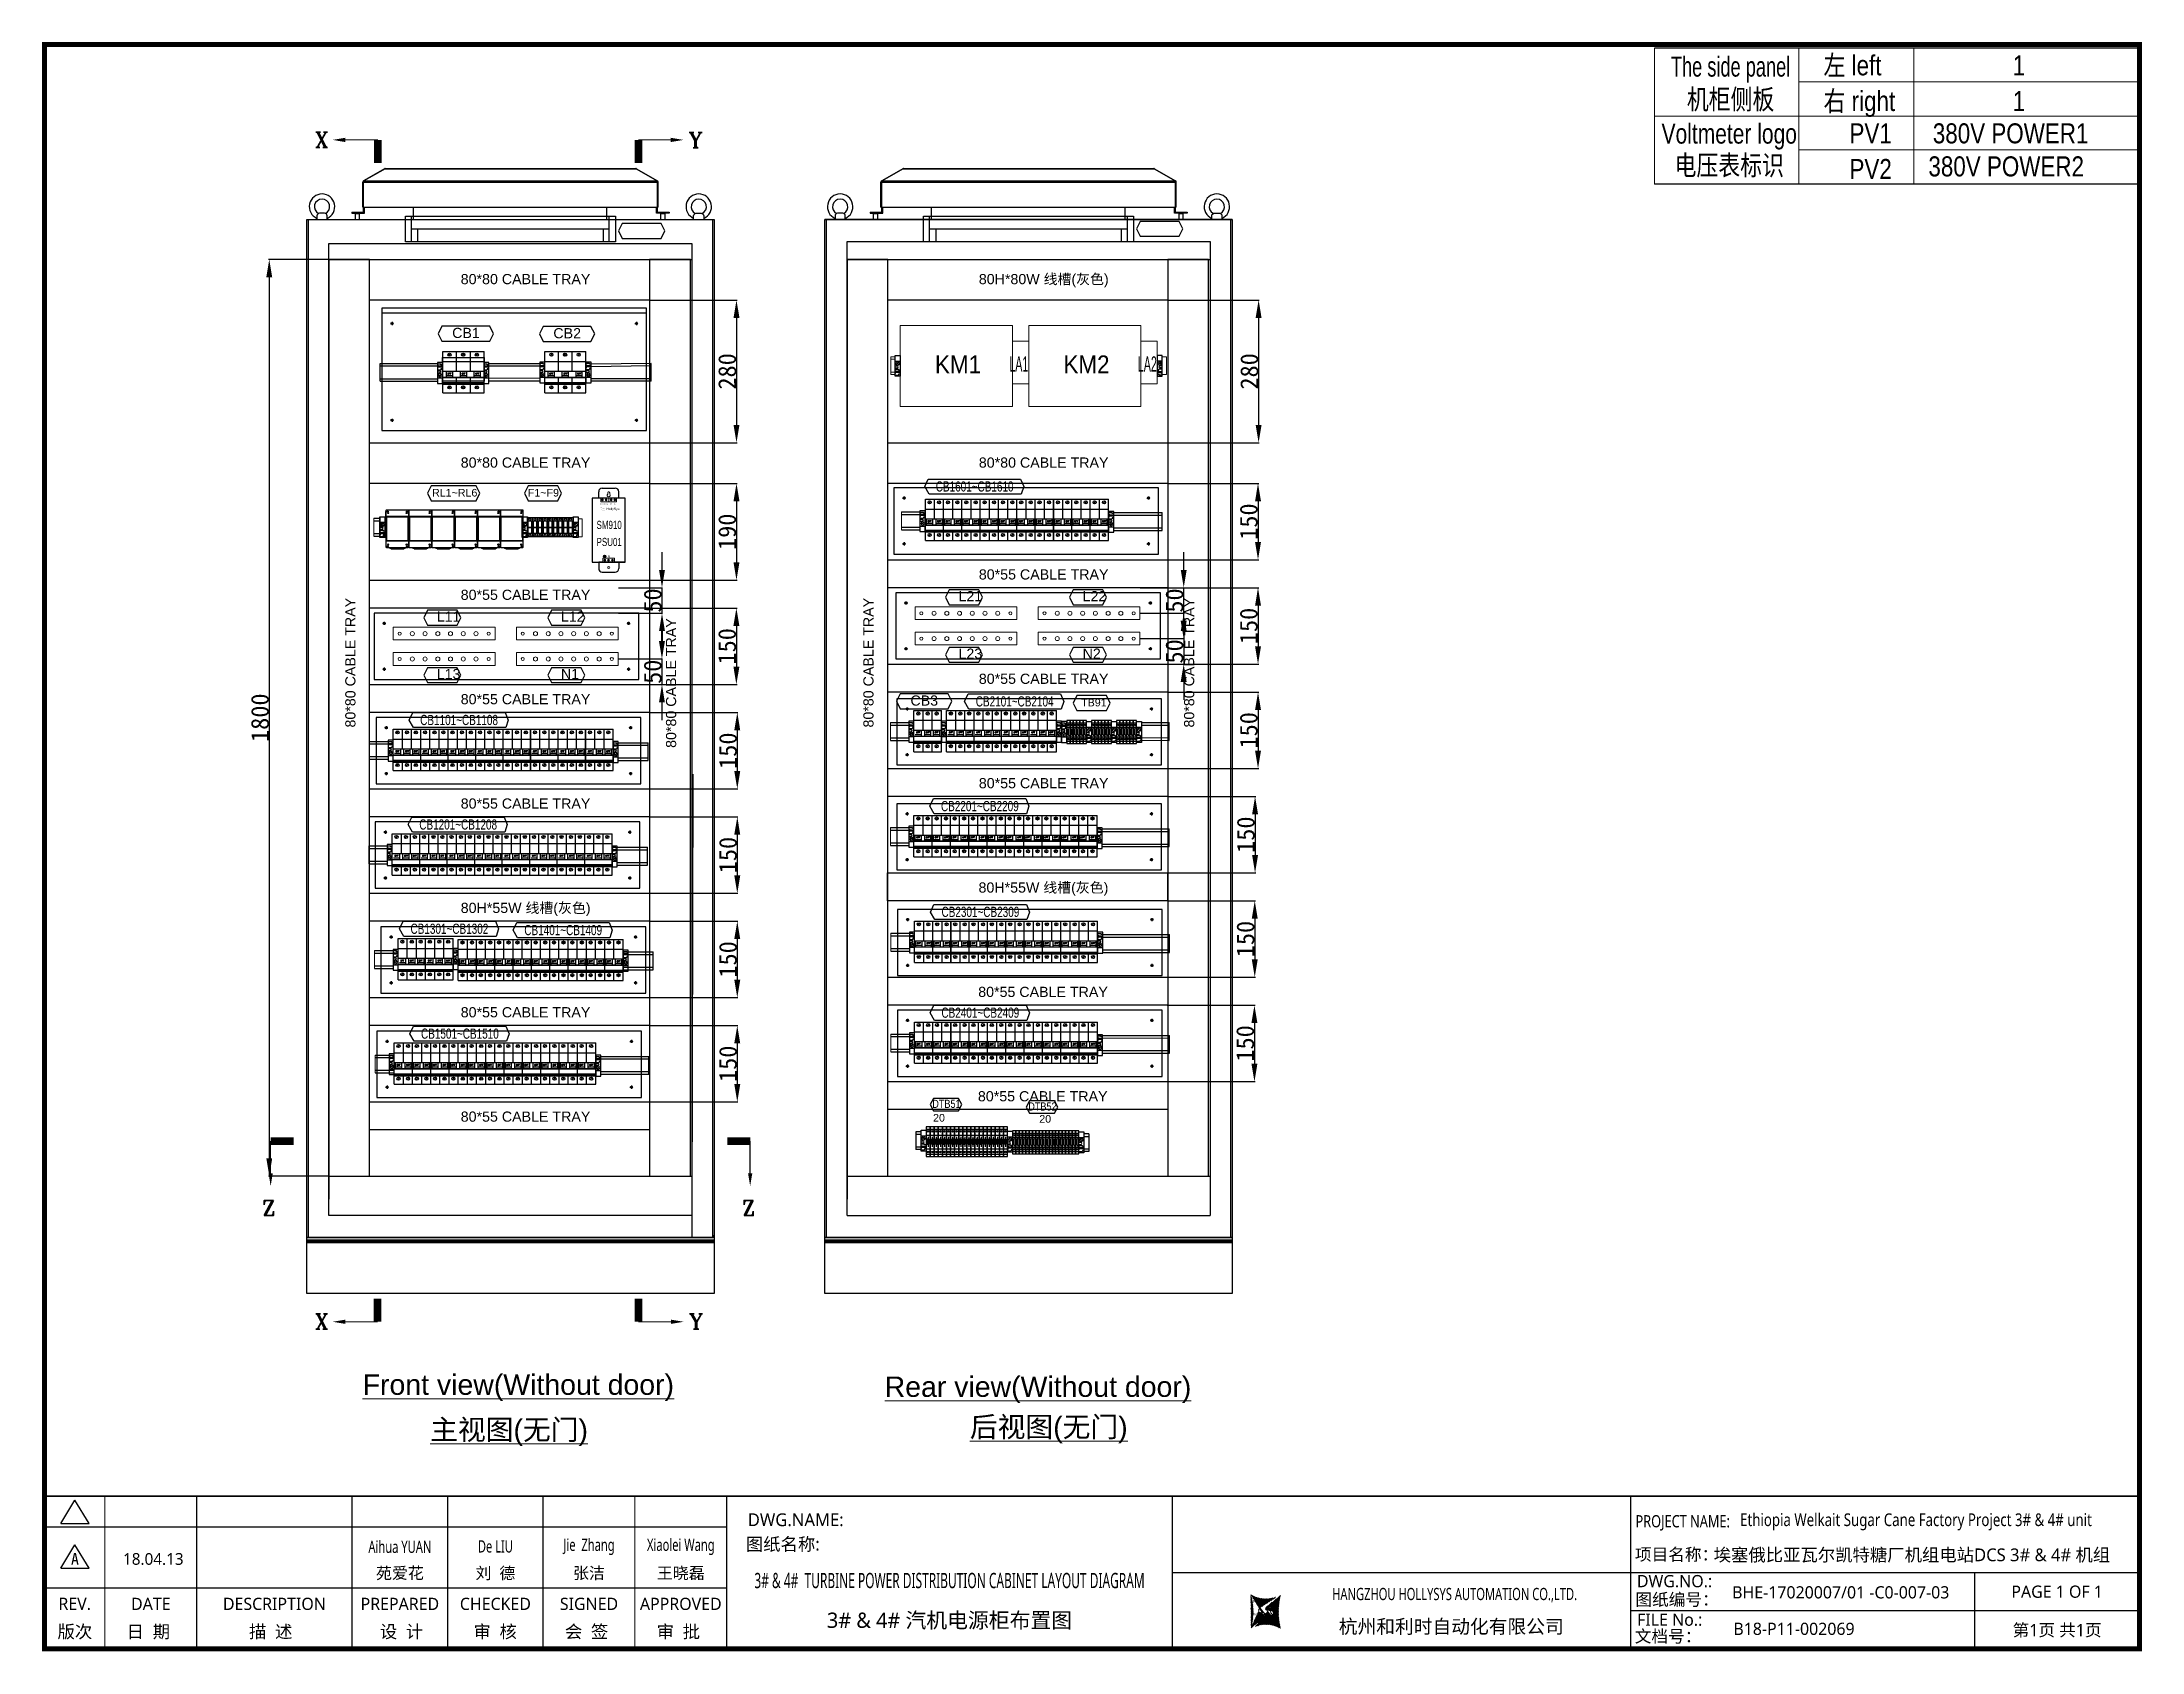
# Model space of a CAD drawing. Extents: x 81437 to 204847, y -54769 to -29444.
# Drawn here: x 91346 to 95471, y -41385 to -38223 of the extents above; entities that cross this region are included whole.
import ezdxf
from ezdxf.enums import TextEntityAlignment as Align
from ezdxf.lldxf.tags import DXFTag

# ---------------------------------------------------------------- set-up
doc = ezdxf.new("R2010")
doc.units = 0
doc.header["$LTSCALE"] = 100
doc.header["$MEASUREMENT"] = 0
for name, color, linetype in [('CABINET', 7, 'Continuous'), ('CLOUD_LAYER', 6, 'Continuous'), ('COMPONENT', 7, 'Continuous'), ('LOOP', 5, 'Continuous'), ('PANEL', 7, 'Continuous'), ('Panel Comp', 7, 'Continuous'), ('PSU', 12, 'Continuous'), ('t', 1, 'Continuous'), ('TEXT', 7, 'Continuous'), ('操作台', 7, 'Continuous'), ('标准图框及表格', 7, 'Continuous')]:
    doc.layers.add(name, color=color, linetype=linetype)
doc.layers.add('细实线', color=7, linetype='Continuous', lineweight=20)
doc.styles.add('HZ', font='arial.ttf', dxfattribs={"width": 0.7})
doc.styles.add('ROMANS', font='romans', dxfattribs={"width": 0.8, "height": 2})
doc.styles.add('ROMANT', font='romant.shx')
doc.styles.get("Standard").update_dxf_attribs({"font": ''})
doc.styles.add('微软雅黑', font='')
doc.styles.get('Standard').set_extended_font_data('SimSun')
doc.styles.get('微软雅黑').set_extended_font_data('Microsoft YaHei')
tags = doc.linetypes.add('CENTER', pattern=[2, 1.25, -0.25, 0.25, -0.25]).pattern_tags.tags
tags[10:11] = [DXFTag(74, 4), DXFTag(75, 0), DXFTag(340, '0'), DXFTag(46, 1.0), DXFTag(50, 0.0), DXFTag(44, 0.0), DXFTag(45, 0.0)]
tags[8:9] = [DXFTag(74, 4), DXFTag(75, 0), DXFTag(340, '0'), DXFTag(46, 1.0), DXFTag(50, 0.0), DXFTag(44, 0.0), DXFTag(45, 0.0)]
tags[6:7] = [DXFTag(74, 4), DXFTag(75, 0), DXFTag(340, '0'), DXFTag(46, 1.0), DXFTag(50, 0.0), DXFTag(44, 0.0), DXFTag(45, 0.0)]
tags[4:5] = [DXFTag(74, 4), DXFTag(75, 0), DXFTag(340, '0'), DXFTag(46, 1.0), DXFTag(50, 0.0), DXFTag(44, 0.0), DXFTag(45, 0.0)]
tags = doc.linetypes.add('CENTER2', pattern=[1.125, 0.75, -0.125, 0.125, -0.125]).pattern_tags.tags
tags[10:11] = [DXFTag(74, 4), DXFTag(75, 0), DXFTag(340, '0'), DXFTag(46, 1.0), DXFTag(50, 0.0), DXFTag(44, 0.0), DXFTag(45, 0.0)]
tags[8:9] = [DXFTag(74, 4), DXFTag(75, 0), DXFTag(340, '0'), DXFTag(46, 1.0), DXFTag(50, 0.0), DXFTag(44, 0.0), DXFTag(45, 0.0)]
tags[6:7] = [DXFTag(74, 4), DXFTag(75, 0), DXFTag(340, '0'), DXFTag(46, 1.0), DXFTag(50, 0.0), DXFTag(44, 0.0), DXFTag(45, 0.0)]
tags[4:5] = [DXFTag(74, 4), DXFTag(75, 0), DXFTag(340, '0'), DXFTag(46, 1.0), DXFTag(50, 0.0), DXFTag(44, 0.0), DXFTag(45, 0.0)]
tags = doc.linetypes.add('HIDDEN', pattern=[0.375, 0.25, -0.125]).pattern_tags.tags
tags[6:7] = [DXFTag(74, 4), DXFTag(75, 0), DXFTag(340, '0'), DXFTag(46, 1.0), DXFTag(50, 0.0), DXFTag(44, 0.0), DXFTag(45, 0.0)]
tags[4:5] = [DXFTag(74, 4), DXFTag(75, 0), DXFTag(340, '0'), DXFTag(46, 1.0), DXFTag(50, 0.0), DXFTag(44, 0.0), DXFTag(45, 0.0)]
tags = doc.linetypes.add('HIDDEN2', pattern=[0.1875, 0.125, -0.0625]).pattern_tags.tags
tags[6:7] = [DXFTag(74, 4), DXFTag(75, 0), DXFTag(340, '0'), DXFTag(46, 1.0), DXFTag(50, 0.0), DXFTag(44, 0.0), DXFTag(45, 0.0)]
tags[4:5] = [DXFTag(74, 4), DXFTag(75, 0), DXFTag(340, '0'), DXFTag(46, 1.0), DXFTag(50, 0.0), DXFTag(44, 0.0), DXFTag(45, 0.0)]
doc.dimstyles.new('ISO-25', dxfattribs={"dimtxt": 35, "dimasz": 35, "dimexe": 1.25, "dimexo": 0.625, "dimtad": 1, "dimtoh": 1, "dimdec": 0, "dimtxsty": 'Standard', "dimcen": 2.5, "dimadec": 0, "dimazin": 0, "dimtfac": 1, "dimtdec": 0, "dimtmove": 0, "dimatfit": 3, "dimfxl": 1, "dimarcsym": 0})
pattern_1 = [(45, (-6.1628, -58.8625), (-0.7362629, 0.7362629), [])]

# ---------------------------------------------------------------- blocks, each defined once
blk = doc.blocks.new('风帽正面')
at = {"linetype": 'Continuous'}
for p, q in [((60582.9, -62124.9), (60541.6, -62148.8)), ((60583.7, -62124.9), (60542.3, -62148.8)), ((60582.9, -62124.9), (60583.1, -62125.3)), ((60583.7, -62124.9), (61076.8, -62124.9)), ((60584.3, -62124.6), (61076.2, -62124.6)), ((61076.8, -62124.9), (61118.1, -62148.8)), ((61077.6, -62124.9), (61077.4, -62125.3)), ((61077.6, -62124.9), (61118.9, -62148.8)), ((60540.2, -62200.6), (60540.2, -62151.1)), ((60540.2, -62151.1), (60541.7, -62151.1)), ((60541.6, -62148.8), (60542.1, -62149.6)), ((60541.7, -62200.6), (60541.7, -62151.1)), ((60541.7, -62151.1), (61118.7, -62151.1)), ((60542.3, -62148.8), (61118.1, -62148.8)), ((61118.9, -62148.8), (61118.4, -62149.6)), ((61118.7, -62200.6), (61118.7, -62151.1)), ((61120.2, -62151.1), (61118.7, -62151.1)), ((61120.2, -62200.6), (61120.2, -62151.1)), ((60540.2, -62200.6), (60541.7, -62200.6)), ((60541.7, -62210.6), (60541.7, -62200.6)), ((60541.7, -62200.6), (61118.7, -62200.6)), ((60543.7, -62212.6), (60543.7, -62200.6)), ((60639.7, -62224.6), (60639.7, -62200.6)), ((61019.7, -62224.6), (61019.7, -62200.6)), ((61116.7, -62212.6), (61116.7, -62200.6)), ((61118.7, -62210.6), (61118.7, -62200.6)), ((61120.2, -62200.6), (61118.7, -62200.6)), ((60518.7, -62210.6), (60518.7, -62212.6)), ((60518.7, -62210.6), (60541.7, -62210.6)), ((60518.7, -62212.6), (60543.7, -62212.6)), ((60521.7, -62210.6), (60521.7, -62212.6)), ((60526.2, -62212.6), (60525.7, -62213.1)), ((60525.7, -62224.6), (60525.7, -62213.1)), ((60525.7, -62213.1), (60533.7, -62213.1)), ((60533.7, -62213.1), (60533.2, -62212.6)), ((60533.7, -62224.6), (60533.7, -62213.1)), ((60543.7, -62212.6), (60541.7, -62210.6)), ((61116.7, -62212.6), (61118.7, -62210.6)), ((61141.7, -62212.6), (61116.7, -62212.6)), ((61118.7, -62210.6), (61141.7, -62210.6)), ((61126.2, -62212.6), (61125.7, -62213.1)), ((61125.7, -62224.6), (61125.7, -62213.1)), ((61125.7, -62213.1), (61133.7, -62213.1)), ((61133.7, -62213.1), (61133.2, -62212.6)), ((61133.7, -62224.6), (61133.7, -62213.1)), ((61138.7, -62210.6), (61138.7, -62212.6)), ((61141.7, -62210.6), (61141.7, -62212.6))]:
    blk.add_line(p, q, dxfattribs=at)
for centre, radius, start, end in [((60584.3, -62127.3), 2.7, 90, 120), ((61076.2, -62127.3), 2.7, 60, 90), ((60542.9, -62151.1), 2.7, 120, 180), ((60693.6, -62183.3), 155.2, 167.8738, 168.0486), ((60588.1, -62160.6), 47.3, 167.3118, 167.8829), ((61072.4, -62160.6), 47.3, 12.1171, 12.6882), ((60966.9, -62183.3), 155.2, 11.9514, 12.1262), ((61117.5, -62151.1), 2.7, 0, 60)]:
    blk.add_arc(centre, radius, start, end, dxfattribs=at)
for points, start_tangent, end_tangent in [([(60583.7, -62124.9), (60583.8, -62124.8), (60584.1, -62124.6)], (0.647129, 0.762381), (0.925529, 0.378677)), ([(60584.1, -62124.6), (60584.3, -62124.6)], (0.925529, 0.378677), (1, 0)), ([(61076.4, -62124.6), (61076.2, -62124.6)], (-0.925529, 0.378677), (-1, 0)), ([(61076.8, -62124.9), (61076.7, -62124.8), (61076.4, -62124.6)], (-0.647129, 0.762381), (-0.925529, 0.378677)), ([(60542.1, -62149.4), (60542.1, -62149.6), (60541.9, -62150.2)], (-0.266985, -0.963701), (-0.2203, -0.975432)), ([(60542.3, -62148.8), (60542.3, -62148.9), (60542.1, -62149.4)], (-0.390683, -0.920525), (-0.266985, -0.963701)), ([(61118.1, -62148.8), (61118.2, -62148.9), (61118.3, -62149.4)], (0.390683, -0.920525), (0.266985, -0.963701)), ([(61118.3, -62149.4), (61118.4, -62149.6), (61118.5, -62150.2)], (0.266985, -0.963701), (0.2203, -0.975432))]:
    blk.add_spline(points, degree=3, dxfattribs=dict(at, start_tangent=start_tangent, end_tangent=end_tangent))
blk = doc.blocks.new('LAMP')
at = {"layer": 'PANEL', "color": 9}
for p, q in [((-206.2, 0), (206.2, 0)), ((-206.2, -50), (-206.2, 0)), ((-194.2, -50), (-194.2, 0)), ((194.2, -50), (194.2, 0)), ((206.2, 0), (206.2, -50)), ((-194.2, -25), (194.2, -25)), ((-182.2, -25), (-182.2, -50)), ((182.2, -25), (182.2, -50)), ((206.2, -50), (-206.2, -50))]:
    blk.add_line(p, q, dxfattribs=at)
blk = doc.blocks.new('堵头')
at = {"color": 53}
for p, q in [((0, -41), (0, 0)), ((0, 0), (10, 0)), ((10, 0), (10, -41)), ((0, -11), (10, -11)), ((0, -20.6), (4, -20.6)), ((0, -24.6), (4, -24.6)), ((0, -26.6), (7, -26.6)), ((0, -29.6), (1, -29.6)), ((0, -35.6), (1, -35.6)), ((0, -38.6), (7, -38.6)), ((10, -41), (0, -41)), ((1, -29.6), (1, -31.6)), ((10, -31.6), (1, -31.6)), ((10, -33.6), (1, -33.6)), ((1, -35.6), (1, -33.6)), ((7.3, -18.3), (2.7, -13.8)), ((7, -28.6), (7, -26.6)), ((10, -28.6), (7, -28.6)), ((10, -36.6), (7, -36.6)), ((7, -36.6), (7, -38.6))]:
    blk.add_line(p, q, dxfattribs=at)
blk.add_arc((4, -22.6), 2, 270, 90, dxfattribs=at)
blk.add_ellipse((5, -16.1), major_axis=(0, -3.5), ratio=0.857143, start_param=4.712389, end_param=10.995574, dxfattribs=at)
blk = doc.blocks.new('*D206')
at = {"color": 0, "lineweight": -2, "transparency": 16777216}
for p, q in [((92540, -38729.6), (92711.2, -38729.6)), ((92709.9, -38764.6), (92709.9, -38974.6)), ((92540, -39009.6), (92711.2, -39009.6))]:
    blk.add_line(p, q, dxfattribs=at)
at = {"color": 0, "transparency": 16777216}
for points in [[(92704.1, -38764.6), (92715.8, -38764.6), (92709.9, -38729.6)], [(92704.1, -38974.6), (92715.8, -38974.6), (92709.9, -39009.6)]]:
    blk.add_solid(points, dxfattribs=at)
at = {"layer": 'Defpoints', "color": 0, "transparency": 16777216}
for p in [(92539.3, -38729.6, -63738.9), (92539.3, -39009.6), (92709.9, -39009.6)]:
    blk.add_point(p, dxfattribs=at)
at = {"color": 0, "transparency": 16777216, "insert": (92691.8, -38869.6), "char_height": 35, "attachment_point": 5, "rotation": 90}
blk.add_mtext('280', dxfattribs=at)
blk = doc.blocks.new('*D207')
at = {"color": 0, "lineweight": -2, "transparency": 16777216}
for p, q in [((92540, -39089.6), (92711.2, -39089.6)), ((92709.9, -39124.6), (92709.9, -39244.6)), ((92540, -39279.6), (92711.2, -39279.6))]:
    blk.add_line(p, q, dxfattribs=at)
at = {"color": 0, "transparency": 16777216}
for points in [[(92704.1, -39124.6), (92715.8, -39124.6), (92709.9, -39089.6)], [(92704.1, -39244.6), (92715.8, -39244.6), (92709.9, -39279.6)]]:
    blk.add_solid(points, dxfattribs=at)
at = {"layer": 'Defpoints', "color": 0, "transparency": 16777216}
for p in [(92539.3, -39089.6), (92539.3, -39279.6), (92709.9, -39279.6)]:
    blk.add_point(p, dxfattribs=at)
at = {"color": 0, "transparency": 16777216, "insert": (92691.8, -39184.6), "char_height": 35, "attachment_point": 5, "rotation": 90}
blk.add_mtext('190', dxfattribs=at)
blk = doc.blocks.new('*D208')
at = {"color": 0, "lineweight": -2, "transparency": 16777216}
for p, q in [((92540, -39334.6), (92711, -39334.6)), ((92709.7, -39369.6), (92709.7, -39449.6)), ((92540, -39484.6), (92711, -39484.6))]:
    blk.add_line(p, q, dxfattribs=at)
at = {"color": 0, "transparency": 16777216}
for points in [[(92703.9, -39369.6), (92715.6, -39369.6), (92709.7, -39334.6)], [(92703.9, -39449.6), (92715.6, -39449.6), (92709.7, -39484.6)]]:
    blk.add_solid(points, dxfattribs=at)
at = {"layer": 'Defpoints', "color": 0, "transparency": 16777216}
for p in [(92539.3, -39334.6), (92539.3, -39484.6), (92709.7, -39484.6)]:
    blk.add_point(p, dxfattribs=at)
at = {"color": 0, "transparency": 16777216, "insert": (92691.6, -39409.6), "char_height": 35, "attachment_point": 5, "rotation": 90}
blk.add_mtext('150', dxfattribs=at)
blk = doc.blocks.new('*D209')
at = {"color": 0, "lineweight": -2, "transparency": 16777216}
for p, q in [((92540, -39539.6), (92712.7, -39539.6)), ((92711.5, -39574.6), (92711.5, -39654.6)), ((92540, -39689.6), (92712.7, -39689.6))]:
    blk.add_line(p, q, dxfattribs=at)
at = {"color": 0, "transparency": 16777216}
for points in [[(92705.6, -39574.6), (92717.3, -39574.6), (92711.5, -39539.6)], [(92705.6, -39654.6), (92717.3, -39654.6), (92711.5, -39689.6)]]:
    blk.add_solid(points, dxfattribs=at)
at = {"layer": 'Defpoints', "color": 0, "transparency": 16777216}
for p in [(92539.3, -39539.6), (92539.3, -39689.6), (92711.5, -39689.6)]:
    blk.add_point(p, dxfattribs=at)
at = {"color": 0, "transparency": 16777216, "insert": (92693.3, -39614.6), "char_height": 35, "attachment_point": 5, "rotation": 90}
blk.add_mtext('150', dxfattribs=at)
blk = doc.blocks.new('*D210')
at = {"color": 0, "lineweight": -2, "transparency": 16777216}
for p, q in [((93557.7, -38729.6), (93736.8, -38729.6)), ((93735.6, -38764.6), (93735.6, -38974.6)), ((93557.7, -39009.6), (93736.8, -39009.6))]:
    blk.add_line(p, q, dxfattribs=at)
at = {"color": 0, "transparency": 16777216}
for points in [[(93729.7, -38764.6), (93741.4, -38764.6), (93735.6, -38729.6)], [(93729.7, -38974.6), (93741.4, -38974.6), (93735.6, -39009.6)]]:
    blk.add_solid(points, dxfattribs=at)
at = {"layer": 'Defpoints', "color": 0, "transparency": 16777216}
for p in [(93557.1, -38729.6), (93557.1, -39009.6, 63738.9), (93735.6, -39009.6)]:
    blk.add_point(p, dxfattribs=at)
at = {"color": 0, "transparency": 16777216, "insert": (93717.4, -38869.6), "char_height": 35, "attachment_point": 5, "rotation": 90}
blk.add_mtext('280', dxfattribs=at)
blk = doc.blocks.new('*D211')
at = {"color": 0, "lineweight": -2, "transparency": 16777216}
for p, q in [((93557.7, -39089.6), (93735.7, -39089.6)), ((93734.4, -39124.6), (93734.4, -39204.6)), ((93557.7, -39239.6), (93735.7, -39239.6))]:
    blk.add_line(p, q, dxfattribs=at)
at = {"color": 0, "transparency": 16777216}
for points in [[(93728.6, -39124.6), (93740.3, -39124.6), (93734.4, -39089.6)], [(93728.6, -39204.6), (93740.3, -39204.6), (93734.4, -39239.6)]]:
    blk.add_solid(points, dxfattribs=at)
at = {"layer": 'Defpoints', "color": 0, "transparency": 16777216}
for p in [(93557.1, -39089.6, 63738.9), (93557.1, -39239.6, 63738.9), (93734.4, -39239.6)]:
    blk.add_point(p, dxfattribs=at)
at = {"color": 0, "transparency": 16777216, "insert": (93716.3, -39164.6), "char_height": 35, "attachment_point": 5, "rotation": 90}
blk.add_mtext('150', dxfattribs=at)
blk = doc.blocks.new('*D212')
at = {"color": 0, "lineweight": -2, "transparency": 16777216}
for p, q in [((93557.7, -39294.6), (93735.7, -39294.6)), ((93734.4, -39329.6), (93734.4, -39409.6)), ((93557.7, -39444.6), (93735.7, -39444.6))]:
    blk.add_line(p, q, dxfattribs=at)
at = {"color": 0, "transparency": 16777216}
for points in [[(93728.6, -39329.6), (93740.3, -39329.6), (93734.4, -39294.6)], [(93728.6, -39409.6), (93740.3, -39409.6), (93734.4, -39444.6)]]:
    blk.add_solid(points, dxfattribs=at)
at = {"layer": 'Defpoints', "color": 0, "transparency": 16777216}
for p in [(93557.1, -39294.6, 63738.9), (93557.1, -39444.6, 63738.9), (93734.4, -39444.6)]:
    blk.add_point(p, dxfattribs=at)
at = {"color": 0, "transparency": 16777216, "insert": (93716.3, -39369.6), "char_height": 35, "attachment_point": 5, "rotation": 90}
blk.add_mtext('150', dxfattribs=at)
blk = doc.blocks.new('*D213')
at = {"color": 0, "lineweight": -2, "transparency": 16777216}
for p, q in [((91908.7, -38649.6), (91790.8, -38649.6)), ((91792.1, -38684.6), (91792.1, -40415.1)), ((91908.7, -40450.1), (91790.8, -40450.1))]:
    blk.add_line(p, q, dxfattribs=at)
at = {"color": 0, "transparency": 16777216}
for points in [[(91786.3, -38684.6), (91797.9, -38684.6), (91792.1, -38649.6)], [(91786.3, -40415.1), (91797.9, -40415.1), (91792.1, -40450.1)]]:
    blk.add_solid(points, dxfattribs=at)
at = {"layer": 'Defpoints', "color": 0, "transparency": 16777216}
for p in [(91909.3, -38649.6), (91792.1, -40450.1), (91909.3, -40450.1)]:
    blk.add_point(p, dxfattribs=at)
at = {"color": 0, "transparency": 16777216, "insert": (91774, -39549.8), "char_height": 35, "attachment_point": 5, "rotation": 90}
blk.add_mtext('1800', dxfattribs=at)
blk = doc.blocks.new('*D214')
at = {"color": 0, "lineweight": -2, "transparency": 16777216}
for p, q in [((93557.7, -39499.6), (93735.7, -39499.6)), ((93734.4, -39534.6), (93734.4, -39614.6)), ((93557.7, -39649.6), (93735.7, -39649.6))]:
    blk.add_line(p, q, dxfattribs=at)
at = {"color": 0, "transparency": 16777216}
for points in [[(93728.6, -39534.6), (93740.3, -39534.6), (93734.4, -39499.6)], [(93728.6, -39614.6), (93740.3, -39614.6), (93734.4, -39649.6)]]:
    blk.add_solid(points, dxfattribs=at)
at = {"layer": 'Defpoints', "color": 0, "transparency": 16777216}
for p in [(93557.1, -39499.6, 63738.9), (93557.1, -39649.6, 63738.9), (93734.4, -39649.6)]:
    blk.add_point(p, dxfattribs=at)
at = {"color": 0, "transparency": 16777216, "insert": (93716.3, -39574.6), "char_height": 35, "attachment_point": 5, "rotation": 90}
blk.add_mtext('150', dxfattribs=at)
blk = doc.blocks.new('*D215')
at = {"color": 0, "lineweight": -2, "transparency": 16777216}
for p, q in [((92540, -39744.6), (92712.7, -39744.6)), ((92711.5, -39779.6), (92711.5, -39859.6)), ((92540, -39894.6), (92712.7, -39894.6))]:
    blk.add_line(p, q, dxfattribs=at)
at = {"color": 0, "transparency": 16777216}
for points in [[(92705.6, -39779.6), (92717.3, -39779.6), (92711.5, -39744.6)], [(92705.6, -39859.6), (92717.3, -39859.6), (92711.5, -39894.6)]]:
    blk.add_solid(points, dxfattribs=at)
at = {"layer": 'Defpoints', "color": 0, "transparency": 16777216}
for p in [(92539.3, -39744.6), (92539.3, -39894.6), (92711.5, -39894.6)]:
    blk.add_point(p, dxfattribs=at)
at = {"color": 0, "transparency": 16777216, "insert": (92693.3, -39819.6), "char_height": 35, "attachment_point": 5, "rotation": 90}
blk.add_mtext('150', dxfattribs=at)
blk = doc.blocks.new('*D216')
at = {"color": 0, "lineweight": -2, "transparency": 16777216}
for p, q in [((92540, -39949.6), (92712.7, -39949.6)), ((92711.5, -39984.6), (92711.5, -40064.6)), ((92540, -40099.6), (92712.7, -40099.6))]:
    blk.add_line(p, q, dxfattribs=at)
at = {"color": 0, "transparency": 16777216}
for points in [[(92705.6, -39984.6), (92717.3, -39984.6), (92711.5, -39949.6)], [(92705.6, -40064.6), (92717.3, -40064.6), (92711.5, -40099.6)]]:
    blk.add_solid(points, dxfattribs=at)
at = {"layer": 'Defpoints', "color": 0, "transparency": 16777216}
for p in [(92539.3, -39949.6), (92539.3, -40099.6), (92711.5, -40099.6)]:
    blk.add_point(p, dxfattribs=at)
at = {"color": 0, "transparency": 16777216, "insert": (92693.3, -40024.6), "char_height": 35, "attachment_point": 5, "rotation": 90}
blk.add_mtext('150', dxfattribs=at)
blk = doc.blocks.new('*D217')
at = {"color": 0, "lineweight": -2, "transparency": 16777216}
for p, q in [((93557.1, -39704.6), (93729.9, -39704.6)), ((93728.6, -39739.6), (93728.6, -39819.6)), ((93557.1, -39854.6), (93729.9, -39854.6))]:
    blk.add_line(p, q, dxfattribs=at)
at = {"color": 0, "transparency": 16777216}
for points in [[(93722.8, -39739.6), (93734.5, -39739.6), (93728.6, -39704.6)], [(93722.8, -39819.6), (93734.5, -39819.6), (93728.6, -39854.6)]]:
    blk.add_solid(points, dxfattribs=at)
at = {"layer": 'Defpoints', "color": 0, "transparency": 16777216}
for p in [(93556.5, -39704.6), (93556.5, -39854.6), (93728.6, -39854.6)]:
    blk.add_point(p, dxfattribs=at)
at = {"color": 0, "transparency": 16777216, "insert": (93710.5, -39779.6), "char_height": 35, "attachment_point": 5, "rotation": 90}
blk.add_mtext('150', dxfattribs=at)
blk = doc.blocks.new('*D218')
at = {"color": 0, "lineweight": -2, "transparency": 16777216}
for p, q in [((93556.5, -39909.6), (93729.3, -39909.6)), ((93728, -39944.6), (93728, -40024.6)), ((93556.5, -40059.6), (93729.3, -40059.6))]:
    blk.add_line(p, q, dxfattribs=at)
at = {"color": 0, "transparency": 16777216}
for points in [[(93722.2, -39944.6), (93733.8, -39944.6), (93728, -39909.6)], [(93722.2, -40024.6), (93733.8, -40024.6), (93728, -40059.6)]]:
    blk.add_solid(points, dxfattribs=at)
at = {"layer": 'Defpoints', "color": 0, "transparency": 16777216}
for p in [(93555.9, -39909.6), (93555.9, -40059.6), (93728, -40059.6)]:
    blk.add_point(p, dxfattribs=at)
at = {"color": 0, "transparency": 16777216, "insert": (93709.9, -39984.6), "char_height": 35, "attachment_point": 5, "rotation": 90}
blk.add_mtext('150', dxfattribs=at)
blk = doc.blocks.new('*D219')
at = {"color": 0, "lineweight": -2, "transparency": 16777216}
for p, q in [((93555.9, -40114.6), (93728.6, -40114.6)), ((93727.4, -40149.6), (93727.4, -40229.6)), ((93555.9, -40264.6), (93728.6, -40264.6))]:
    blk.add_line(p, q, dxfattribs=at)
at = {"color": 0, "transparency": 16777216}
for points in [[(93721.5, -40149.6), (93733.2, -40149.6), (93727.4, -40114.6)], [(93721.5, -40229.6), (93733.2, -40229.6), (93727.4, -40264.6)]]:
    blk.add_solid(points, dxfattribs=at)
at = {"layer": 'Defpoints', "color": 0, "transparency": 16777216}
for p in [(93555.2, -40114.6), (93555.2, -40264.6), (93727.4, -40264.6)]:
    blk.add_point(p, dxfattribs=at)
at = {"color": 0, "transparency": 16777216, "insert": (93709.3, -40189.6), "char_height": 35, "attachment_point": 5, "rotation": 90}
blk.add_mtext('150', dxfattribs=at)
blk = doc.blocks.new('*D220')
at = {"color": 0, "lineweight": -2, "transparency": 16777216}
for p, q in [((92540, -40154.6), (92712.7, -40154.6)), ((92711.5, -40189.6), (92711.5, -40269.6)), ((92540, -40304.6), (92712.7, -40304.6))]:
    blk.add_line(p, q, dxfattribs=at)
at = {"color": 0, "transparency": 16777216}
for points in [[(92705.6, -40189.6), (92717.3, -40189.6), (92711.5, -40154.6)], [(92705.6, -40269.6), (92717.3, -40269.6), (92711.5, -40304.6)]]:
    blk.add_solid(points, dxfattribs=at)
at = {"layer": 'Defpoints', "color": 0, "transparency": 16777216}
for p in [(92539.3, -40154.6), (92539.3, -40304.6), (92711.5, -40304.6)]:
    blk.add_point(p, dxfattribs=at)
at = {"color": 0, "transparency": 16777216, "insert": (92693.3, -40229.6), "char_height": 35, "attachment_point": 5, "rotation": 90}
blk.add_mtext('150', dxfattribs=at)
blk = doc.blocks.new('NZ125-3P')
at = {"layer": 'COMPONENT', "color": 6, "linetype": 'HIDDEN', "ltscale": 0.2}
for p, q in [((86866.6, -25525.6), (86871, -25521.3)), ((86893.3, -25525.6), (86897.7, -25521.3)), ((86893.6, -25525.6), (86898, -25521.3)), ((86920.3, -25525.6), (86924.7, -25521.3)), ((86866.6, -25589.8), (86871, -25585.5)), ((86893.3, -25589.8), (86897.7, -25585.5)), ((86893.6, -25589.8), (86898, -25585.5)), ((86920.3, -25589.8), (86924.7, -25585.5))]:
    blk.add_line(p, q, dxfattribs=at)
for centre in [(86868.8, -25523.5), (86895.5, -25523.5), (86895.8, -25523.5), (86922.5, -25523.5), (86868.8, -25587.6), (86895.5, -25587.6), (86895.8, -25587.6), (86922.5, -25587.6)]:
    blk.add_circle(centre, 3.1, dxfattribs=at)
at = {"layer": 'PSU', "linetype": 'HIDDEN', "ltscale": 0.2}
for p, q in [((86855.7, -25517.4), (86909.7, -25517.4)), ((86855.7, -25536.6), (86855.7, -25517.4)), ((86882.7, -25536.6), (86882.7, -25517.4)), ((86882.7, -25517.4), (86936.7, -25517.4)), ((86882.7, -25536.6), (86882.7, -25517.4)), ((86909.7, -25536.6), (86909.7, -25517.4)), ((86909.7, -25536.6), (86909.7, -25517.4)), ((86936.7, -25536.6), (86936.7, -25517.4)), ((86909.7, -25555.8), (86909.7, -25536.6)), ((86936.7, -25598.4), (86936.7, -25536.6)), ((86855.7, -25598.4), (86855.7, -25581.6)), ((86855.7, -25598.4), (86909.7, -25598.4)), ((86882.7, -25598.4), (86882.7, -25581.6)), ((86882.7, -25598.4), (86882.7, -25581.6)), ((86882.7, -25598.4), (86936.7, -25598.4)), ((86909.7, -25598.4), (86909.7, -25581.6)), ((86909.7, -25598.4), (86909.7, -25581.6)), ((86936.7, -25598.4), (86936.7, -25584.6))]:
    blk.add_line(p, q, dxfattribs=at)
at = {"layer": 'PSU'}
for p, q in [((86855.7, -25536.6), (86909.7, -25536.6)), ((86855.7, -25581.6), (86855.7, -25536.6)), ((86855.7, -25555.8), (86873.7, -25555.8)), ((86855.7, -25567.5), (86909.7, -25567.5)), ((86855.7, -25568), (86909.7, -25568)), ((86862.8, -25567.5), (86862.8, -25555.8)), ((86862.8, -25564.4), (86875.1, -25564.4)), ((86873.7, -25555.8), (86891.7, -25555.8)), ((86875.1, -25567.5), (86875.1, -25555.8)), ((86882.7, -25555.8), (86882.7, -25536.6)), ((86882.7, -25536.6), (86936.7, -25536.6)), ((86882.7, -25555.8), (86882.7, -25536.6)), ((86882.7, -25555.8), (86900.7, -25555.8)), ((86882.7, -25567.5), (86936.7, -25567.5)), ((86882.7, -25581.6), (86882.7, -25567.5)), ((86882.7, -25568), (86936.7, -25568)), ((86890.3, -25567.5), (86890.3, -25555.8)), ((86890.3, -25564.4), (86902.6, -25564.4)), ((86891.7, -25555.8), (86909.7, -25555.8)), ((86900.7, -25555.8), (86918.7, -25555.8)), ((86902.6, -25567.5), (86902.6, -25555.8)), ((86909.7, -25555.8), (86909.7, -25536.6)), ((86909.7, -25581.6), (86909.7, -25567.5)), ((86917.3, -25567.5), (86917.3, -25555.8)), ((86917.3, -25564.4), (86929.6, -25564.4)), ((86918.7, -25555.8), (86936.7, -25555.8)), ((86929.6, -25567.5), (86929.6, -25555.8)), ((86936.7, -25581.6), (86936.7, -25536.6)), ((86855.7, -25577.9), (86909.7, -25577.9)), ((86855.7, -25579.2), (86909.7, -25579.2)), ((86855.7, -25581.6), (86909.7, -25581.6)), ((86873.7, -25581.6), (86873.7, -25581.6)), ((86882.7, -25577.9), (86936.7, -25577.9)), ((86882.7, -25579.2), (86936.7, -25579.2)), ((86882.7, -25581.6), (86936.7, -25581.6)), ((86891.7, -25581.6), (86891.7, -25581.6)), ((86900.7, -25581.6), (86900.7, -25581.6)), ((86918.7, -25581.6), (86918.7, -25581.6))]:
    blk.add_line(p, q, dxfattribs=at)
at = {"layer": 'TEXT', "style": 'ROMANS'}
for p in [(86868.7, -25560.5), (86896.5, -25560.5), (86923.6, -25560.5)]:
    blk.add_text('OFF', height=3.09, dxfattribs=at).set_placement(p, align=Align.MIDDLE)
blk = doc.blocks.new('空开3P')
at = {"layer": 'COMPONENT', "color": 6, "linetype": 'HIDDEN', "ltscale": 0.2}
for p, q in [((185939.2, 105389.4, 63738.9), (185943.6, 105393.8, 63738.9)), ((185957.7, 105389.4, 63738.9), (185962.1, 105393.8, 63738.9)), ((185975.2, 105389.4, 63738.9), (185979.6, 105393.8, 63738.9)), ((185939.2, 105325.2, 63738.9), (185943.6, 105329.6, 63738.9)), ((185957.7, 105325.2, 63738.9), (185962.1, 105329.6, 63738.9)), ((185975.2, 105325.2, 63738.9), (185979.6, 105329.6, 63738.9))]:
    blk.add_line(p, q, dxfattribs=at)
for centre in [(185941.4, 105391.6, 63738.9), (185959.9, 105391.6, 63738.9), (185977.4, 105391.6, 63738.9), (185941.4, 105327.4, 63738.9), (185959.9, 105327.4, 63738.9), (185977.4, 105327.4, 63738.9)]:
    blk.add_circle(centre, 3.1, dxfattribs=at)
at = {"layer": 'PSU', "linetype": 'HIDDEN', "ltscale": 0.2}
for p, q in [((185932.9, 105397.7, 63738.9), (185969, 105397.7, 63738.9)), ((185932.9, 105378.4, 63738.9), (185932.9, 105397.7, 63738.9)), ((185951, 105378.4, 63738.9), (185951, 105397.7, 63738.9)), ((185969, 105397.7, 63738.9), (185987, 105397.7, 63738.9)), ((185969, 105378.4, 63738.9), (185969, 105397.7, 63738.9)), ((185969, 105378.4, 63738.9), (185969, 105397.7, 63738.9)), ((185969, 105359.2, 63738.9), (185969, 105378.4, 63738.9)), ((185987, 105378.4, 63738.9), (185987, 105397.7, 63738.9)), ((185932.9, 105316.6, 63738.9), (185932.9, 105333.4, 63738.9)), ((185951, 105316.6, 63738.9), (185951, 105333.4, 63738.9)), ((185969, 105316.6, 63738.9), (185969, 105337.2, 63738.9)), ((185969, 105316.6, 63738.9), (185969, 105333.4, 63738.9)), ((185969, 105316.6, 63738.9), (185969, 105330.4, 63738.9)), ((185987, 105316.6, 63738.9), (185987, 105333.4, 63738.9)), ((185932.9, 105316.6, 63738.9), (185969, 105316.6, 63738.9)), ((185969, 105316.6, 63738.9), (185987, 105316.6, 63738.9))]:
    blk.add_line(p, q, dxfattribs=at)
at = {"layer": 'PSU'}
for p, q in [((185932.9, 105378.4, 63738.9), (185969, 105378.4, 63738.9)), ((185932.9, 105333.4, 63738.9), (185932.9, 105378.4, 63738.9)), ((185932.9, 105359.2, 63738.9), (185951, 105359.2, 63738.9)), ((185947.9, 105347.5, 63738.9), (185947.9, 105359.2, 63738.9)), ((185951, 105359.2, 63738.9), (185951, 105378.4, 63738.9)), ((185951, 105359.2, 63738.9), (185969, 105359.2, 63738.9)), ((185954, 105347.5, 63738.9), (185954, 105359.2, 63738.9)), ((185966.4, 105347.5, 63738.9), (185966.4, 105359.2, 63738.9)), ((185969, 105378.4, 63738.9), (185987, 105378.4, 63738.9)), ((185969, 105359.2, 63738.9), (185969, 105378.4, 63738.9)), ((185969, 105359.2, 63738.9), (185969, 105378.4, 63738.9)), ((185969, 105359.2, 63738.9), (185987, 105359.2, 63738.9)), ((185971.5, 105347.5, 63738.9), (185971.5, 105359.2, 63738.9)), ((185983.9, 105347.5, 63738.9), (185983.9, 105359.2, 63738.9)), ((185987, 105333.4, 63738.9), (185987, 105378.4, 63738.9)), ((185932.9, 105347.5, 63738.9), (185969, 105347.5, 63738.9)), ((185932.9, 105347, 63738.9), (185969, 105347, 63738.9)), ((185932.9, 105337.2, 63738.9), (185969, 105337.2, 63738.9)), ((185932.9, 105335.8, 63738.9), (185969, 105335.8, 63738.9)), ((185932.9, 105333.4, 63738.9), (185969, 105333.4, 63738.9)), ((185935.5, 105350.6, 63738.9), (185947.9, 105350.6, 63738.9)), ((185951, 105333.4, 63738.9), (185951, 105333.4, 63738.9)), ((185954, 105350.6, 63738.9), (185966.4, 105350.6, 63738.9)), ((185969, 105347.5, 63738.9), (185987, 105347.5, 63738.9)), ((185969, 105347, 63738.9), (185987, 105347, 63738.9)), ((185969, 105337.2, 63738.9), (185987, 105337.2, 63738.9)), ((185969, 105333.4, 63738.9), (185969, 105337.2, 63738.9)), ((185969, 105333.4, 63738.9), (185969, 105337.2, 63738.9)), ((185969, 105335.8, 63738.9), (185987, 105335.8, 63738.9)), ((185969, 105333.4, 63738.9), (185987, 105333.4, 63738.9)), ((185971.5, 105350.6, 63738.9), (185983.9, 105350.6, 63738.9))]:
    blk.add_line(p, q, dxfattribs=at)
at = {"layer": 'TEXT', "style": 'ROMANS'}
for p in [(185941.5, 105354.5, 63738.9), (185960.3, 105354.5, 63738.9), (185977.5, 105354.5, 63738.9)]:
    blk.add_text('OFF', height=3.09, dxfattribs=at).set_placement(p, align=Align.MIDDLE)
blk = doc.blocks.new('2P空开')
at = {"layer": 'COMPONENT', "color": 6, "linetype": 'HIDDEN', "ltscale": 0.2}
for p, q in [((-11.8, -8.2), (-7.4, -3.9)), ((6.8, -8.2), (11.1, -3.9)), ((-11.8, -72.4), (-7.4, -68)), ((6.8, -72.4), (11.1, -68))]:
    blk.add_line(p, q, dxfattribs=at)
for centre in [(-9.6, -6), (9, -6), (-9.6, -70.2), (9, -70.2)]:
    blk.add_circle(centre, 3.1, dxfattribs=at)
at = {"layer": 'PSU', "linetype": 'HIDDEN', "ltscale": 0.2}
for p, q in [((-18, 0), (18, 0)), ((-18, -19.2), (-18, 0)), ((0, -19.2), (0, 0)), ((18, -19.2), (18, 0)), ((18, -81), (18, -19.2)), ((-18, -81), (-18, -64.2)), ((-18, -81), (18, -81)), ((0, -81), (0, -64.2)), ((18, -81), (18, -67.2))]:
    blk.add_line(p, q, dxfattribs=at)
at = {"layer": 'PSU'}
for p, q in [((-18, -19.2), (18, -19.2)), ((-18, -64.2), (-18, -19.2)), ((-18, -38.4), (0, -38.4)), ((-15.4, -50.1), (-15.4, -38.4)), ((-3.1, -50.1), (-3.1, -38.4)), ((0, -38.4), (0, -19.2)), ((0, -38.4), (18, -38.4)), ((3.1, -50.1), (3.1, -38.4)), ((15.4, -50.1), (15.4, -38.4)), ((18, -64.2), (18, -19.2)), ((-18, -50.1), (18, -50.1)), ((-18, -50.6), (18, -50.6)), ((-18, -60.5), (18, -60.5)), ((-18, -61.8), (18, -61.8)), ((-18, -64.2), (18, -64.2)), ((-15.4, -47), (-3.1, -47)), ((0, -64.2), (0, -64.2)), ((3.1, -47), (15.4, -47))]:
    blk.add_line(p, q, dxfattribs=at)
at = {"layer": 'TEXT', "style": 'ROMANS'}
for p in [(-9.5, -43.1), (9.4, -43.1)]:
    blk.add_text('OFF', height=3.09, dxfattribs=at).set_placement(p, align=Align.MIDDLE)
blk = doc.blocks.new('*D227')
at = {"color": 0, "lineweight": -2, "transparency": 16777216}
for p, q in [((92563.6, -39259.6), (92563.6, -39224.6)), ((92478.2, -39294.6), (92564.9, -39294.6)), ((92563.6, -39344.7), (92563.6, -39294.6)), ((92478.2, -39344.7), (92564.9, -39344.7)), ((92563.6, -39379.7), (92563.6, -39414.7))]:
    blk.add_line(p, q, dxfattribs=at)
at = {"color": 0, "transparency": 16777216}
for points in [[(92557.8, -39259.6), (92569.4, -39259.6), (92563.6, -39294.6)], [(92557.8, -39379.7), (92569.4, -39379.7), (92563.6, -39344.7)]]:
    blk.add_solid(points, dxfattribs=at)
at = {"layer": 'Defpoints', "color": 0, "transparency": 16777216}
for p in [(92477.6, -39294.6, 63738.9), (92563.6, -39294.6), (92477.6, -39344.7, 127477.8)]:
    blk.add_point(p, dxfattribs=at)
at = {"color": 0, "transparency": 16777216, "insert": (92545.5, -39319.6), "char_height": 35, "attachment_point": 5, "rotation": 90}
blk.add_mtext('50', dxfattribs=at)
blk = doc.blocks.new('*D228')
at = {"color": 0, "lineweight": -2, "transparency": 16777216}
for p, q in [((92563.5, -39399.5), (92563.5, -39364.5)), ((92478.2, -39434.5), (92564.7, -39434.5)), ((92563.5, -39434.5), (92563.5, -39484.6)), ((92478.2, -39484.6), (92564.7, -39484.6)), ((92563.5, -39519.6), (92563.5, -39554.6))]:
    blk.add_line(p, q, dxfattribs=at)
at = {"color": 0, "transparency": 16777216}
for points in [[(92557.7, -39399.5), (92569.3, -39399.5), (92563.5, -39434.5)], [(92557.7, -39519.6), (92569.3, -39519.6), (92563.5, -39484.6)]]:
    blk.add_solid(points, dxfattribs=at)
at = {"layer": 'Defpoints', "color": 0, "transparency": 16777216}
for p in [(92477.6, -39434.5, 127477.8), (92477.6, -39484.6, 63738.9), (92563.5, -39484.6)]:
    blk.add_point(p, dxfattribs=at)
at = {"color": 0, "transparency": 16777216, "insert": (92545.4, -39459.6), "char_height": 35, "attachment_point": 5, "rotation": 90}
blk.add_mtext('50', dxfattribs=at)
blk = doc.blocks.new('*D229')
at = {"color": 0, "lineweight": -2, "transparency": 16777216}
for p, q in [((93588.5, -39259.6), (93588.5, -39224.6)), ((93503.1, -39294.6), (93589.7, -39294.6)), ((93588.5, -39344.7), (93588.5, -39294.6)), ((93503.1, -39344.7), (93589.7, -39344.7)), ((93588.5, -39379.7), (93588.5, -39414.7))]:
    blk.add_line(p, q, dxfattribs=at)
at = {"color": 0, "transparency": 16777216}
for points in [[(93582.7, -39259.6), (93594.3, -39259.6), (93588.5, -39294.6)], [(93582.7, -39379.7), (93594.3, -39379.7), (93588.5, -39344.7)]]:
    blk.add_solid(points, dxfattribs=at)
at = {"layer": 'Defpoints', "color": 0, "transparency": 16777216}
for p in [(93502.4, -39294.6, 63738.9), (93588.5, -39294.6), (93502.4, -39344.7, 127477.8)]:
    blk.add_point(p, dxfattribs=at)
at = {"color": 0, "transparency": 16777216, "insert": (93570.4, -39319.6), "char_height": 35, "attachment_point": 5, "rotation": 90}
blk.add_mtext('50', dxfattribs=at)
blk = doc.blocks.new('*D230')
at = {"color": 0, "lineweight": -2, "transparency": 16777216}
for p, q in [((93588.4, -39359.5), (93588.4, -39324.5)), ((93503.1, -39394.5), (93589.6, -39394.5)), ((93588.4, -39394.5), (93588.4, -39444.6)), ((93503.1, -39444.6), (93589.6, -39444.6)), ((93588.4, -39479.6), (93588.4, -39514.6))]:
    blk.add_line(p, q, dxfattribs=at)
at = {"color": 0, "transparency": 16777216}
for points in [[(93582.5, -39359.5), (93594.2, -39359.5), (93588.4, -39394.5)], [(93582.5, -39479.6), (93594.2, -39479.6), (93588.4, -39444.6)]]:
    blk.add_solid(points, dxfattribs=at)
at = {"layer": 'Defpoints', "color": 0, "transparency": 16777216}
for p in [(93502.5, -39394.5, 127477.8), (93502.5, -39444.6, 63738.9), (93588.4, -39444.6)]:
    blk.add_point(p, dxfattribs=at)
at = {"color": 0, "transparency": 16777216, "insert": (93570.3, -39419.6), "char_height": 35, "attachment_point": 5, "rotation": 90}
blk.add_mtext('50', dxfattribs=at)
blk = doc.blocks.new('柱状熔断器RT14-20')
at = {"color": 1}
for p, q in [((87988.4, -29707.6), (87994.6, -29707.6)), ((87994.6, -29708.9), (87988.4, -29708.9))]:
    blk.add_line(p, q, dxfattribs=at)
for points in [[(87986.5, -29726.5), (87986.5, -29688.5), (87996.5, -29688.5), (87996.5, -29726.5)], [(87988.4, -29695.2), (87994.6, -29695.2), (87994.6, -29720), (87988.4, -29720)]]:
    blk.add_lwpolyline(points, close=True, dxfattribs=at)
for centre in [(87991.5, -29691.7), (87991.4, -29723.2)]:
    blk.add_circle(centre, 1.82, dxfattribs=at)
blk = doc.blocks.new('Z$W@#31031')
at = {"color": 53}
for p, q in [((0, 45), (0, 0)), ((6.5, 45), (0, 45)), ((6.5, 0), (6.5, 45)), ((0, 40.6), (6.5, 40.6)), ((0, 31.9), (6.5, 31.9)), ((0, 13.1), (6.5, 13.1)), ((0, 4.4), (6.5, 4.4)), ((0, 0), (6.5, 0)), ((2.6, 27.5), (4.4, 30.1)), ((2.6, 27.6), (2.6, 17.4)), ((2.6, 17.5), (4.4, 14.9))]:
    blk.add_line(p, q, dxfattribs=at)
at = {"color": 53, "linetype": 'HIDDEN2'}
for p, q in [((4.1, 35.1), (2.4, 37.5)), ((4.1, 9.9), (2.4, 7.5))]:
    blk.add_line(p, q, dxfattribs=at)
at = {"color": 53}
for centre in [(3.3, 36.3), (3.3, 8.7)]:
    blk.add_circle(centre, 1.5, dxfattribs=at)
blk = doc.blocks.new('图框')
at = {"layer": '标准图框及表格'}
h = blk.add_hatch(dxfattribs=at)
h.set_pattern_fill('ANSI31', color=5, scale=8.329864, style=0)
h.set_pattern_definition(pattern_1)
edge = h.paths.add_edge_path()
edge.add_arc((2393.1, -3057), 55.2, 238.1092, 291.6532)
edge.add_line((2413.5, -3108.3), (2382.4, -3129.1))
edge.add_arc((2232.7, -3137.2), 135.4, 346.3915, 374.25)
edge.add_line((2364.3, -3169), (2391.3, -3146.7))
edge.add_line((2385.2, -3139.1), (2390, -3139.8))
edge.add_spline(control_points=[(2391.3, -3146.8), (2392.2, -3145.9), (2393.8, -3144.3), (2393.7, -3140.1), (2391.3, -3139.9), (2390, -3139.7)], knot_values=[0, 0, 0, 0, 6.844331, 12.400427, 18.769243, 18.769243, 18.769243, 18.769243], weights=[1, 1, 1, 1, 1, 1], degree=3, periodic=0)
edge.add_spline(control_points=[(2382.4, -3129.1), (2381.6, -3129.7), (2380.3, -3130.8), (2379.4, -3132.2), (2379, -3132.9)], knot_values=[0, 0, 0, 0, 5.253674, 9.488439, 9.488439, 9.488439, 9.488439], weights=[1, 1, 1, 1, 1], degree=3, periodic=0)
edge.add_spline(control_points=[(2380.1, -3131.1), (2379.6, -3131.8), (2378.5, -3133.2), (2378.8, -3136.6), (2381.7, -3138.8), (2384, -3139), (2385.2, -3139.1)], knot_values=[10.665975, 10.665975, 10.665975, 10.665975, 18.977704, 28.894558, 41.119554, 52.646925, 52.646925, 52.646925, 52.646925], weights=[1, 1, 1, 1, 1, 1, 1], degree=3, periodic=0)
h = blk.add_hatch(dxfattribs=at)
h.set_pattern_fill('ANSI31', color=3, scale=8.329864, style=0)
h.set_pattern_definition(pattern_1)
edge = h.paths.add_edge_path()
edge.add_line((2396.3, -3134.6), (2401.5, -3135.3))
edge.add_spline(control_points=[(2394.9, -3127.6), (2394, -3128.5), (2392.4, -3130.1), (2392.5, -3134.3), (2394.9, -3134.5), (2396.2, -3134.6)], knot_values=[0, 0, 0, 0, 6.844331, 12.400427, 18.769243, 18.769243, 18.769243, 18.769243], weights=[1, 1, 1, 1, 1, 1], degree=3, periodic=0)
edge.add_line((2421.9, -3105.3), (2394.8, -3127.7))
edge.add_spline(control_points=[(2406.5, -3142.8), (2406.9, -3142.3), (2407.7, -3140.9), (2407.4, -3137.8), (2404.5, -3135.6), (2402.2, -3135.4), (2401, -3135.3)], knot_values=[12.654089, 12.654089, 12.654089, 12.654089, 18.977704, 28.894558, 41.119554, 52.646925, 52.646925, 52.646925, 52.646925], weights=[1, 1, 1, 1, 1, 1, 1], degree=3, periodic=0)
edge.add_line((2405.5, -3143.8), (2406.6, -3142.6))
edge.add_line((2403.9, -3145.3), (2405.5, -3143.8))
edge.add_line((2372.7, -3166.1), (2403.8, -3145.3))
edge.add_arc((2393.1, -3217.4), 55.2, 58.1092, 111.6532)
edge.add_arc((2553.4, -3137.2), 135.4, 166.3915, 194.25)
at = {"color": 7}
for p, q in [((2209.5, -2910.4), (2209.5, -3210.4)), ((3109.5, -2910.4), (3109.5, -3210.4)), ((-6.2, -2970.4), (1334, -2970.4)), ((-6.2, -3090.4), (1334, -3090.4)), ((2209.5, -3060.4), (3109.5, -3060.4)), ((3109.5, -3060.4), (4109.5, -3060.4)), ((3785.6, -3060.4), (3785.6, -3210.4)), ((4109.5, -3135.4), (3109.5, -3135.4))]:
    blk.add_line(p, q, dxfattribs=at)
at = {"color": 7, "const_width": 3}
blk.add_lwpolyline([(4109.5, -2910.4), (-6.2, -2910.4)], dxfattribs=at)
at = {"layer": 't', "color": 7}
for p, q in [((25.8, -2963.9), (53.7, -2918)), ((81.7, -2963.9), (53.7, -2918)), ((25.8, -2963.9), (81.7, -2963.9)), ((25.8, -3051.8), (53.7, -3006)), ((81.7, -3051.8), (53.7, -3006)), ((25.8, -3051.8), (81.7, -3051.8))]:
    blk.add_line(p, q, dxfattribs=at)
at = {"layer": 't', "color": 7, "const_width": 9.62}
blk.add_lwpolyline([(4109.5, -3210.4), (4109.5, -58.9), (-6.2, -58.9), (-6.2, -3210.4)], close=True, dxfattribs=at)
at = {"layer": 't', "color": 7, "const_width": 2.4}
for points in [[(112.6, -2911.6), (112.6, -3210.4)], [(292.9, -2911.6), (292.9, -3210.4)], [(598.2, -2911.6), (598.2, -3215.3)], [(785.8, -2911.6), (785.8, -3215.3)], [(973.4, -2911.6), (973.4, -3215.3)], [(1153.7, -2911.6), (1153.7, -3215.3)], [(1334, -2911.6), (1334, -3215.3)]]:
    blk.add_lwpolyline(points, dxfattribs=at)
at = {"color": 7, "linetype": 'CENTER', "style": '微软雅黑'}
for s, height, p in [('项目名称：', 24, (3118.2, -3036.9)), ('图纸编号：', 24, (3119.1, -3125.5)), ('杭州和利时自动化有限公司', 27, (2536.4, -3180)), ('文档号：', 24, (3117.9, -3197.6))]:
    blk.add_text(s, height=height, dxfattribs=at).set_placement(p)
at = {"color": 7, "style": '微软雅黑', "flags": 8}
for tag, p, height in [('DWG.NAME:', (1375.5, -2969.2), 25), ('DWG.NO.:', (3122, -3089.3), 24), ('图纸编号', (3309.2, -3111.3), 24), ('FILENO.:', (3122.5, -3165), 24), ('文档号', (3311.6, -3183), 24)]:
    blk.add_attdef(tag, p, '', height=height, dxfattribs=at)
at = {"color": 7, "style": '微软雅黑', "width": 0.8, "flags": 8}
for tag, p, height in [('PROJECTNAME:', (3119.3, -2971.7), 24), ('PROJECT_NAME', (3324.7, -2969.2), 25)]:
    blk.add_attdef(tag, p, '', height=height, dxfattribs=at)
at = {"color": 7, "style": '微软雅黑', "flags": 8}
for tag, height, width, p in [('RENLIU', 24, 0.7, (692, -3009.2)), ('SHUFENWANG', 24, 0.7, (879.6, -3009.2)), ('FANGHOU', 24, 0.7, (1063.6, -3009.2)), ('DANDANLI', 24, 0.7, (1243.9, -3009.2)), ('#10STATIONONTROLCABINETCOVER', 30, 0.6, (1771.7, -3076)), ('HANGZHOUHOLLYSYSAUTOMATIONCO.,LTD.', 24, 0.7, (2763.9, -3104.6))]:
    blk.add_attdef(tag, text='', height=height, dxfattribs=dict(at, width=width)).set_placement(p, align=Align.MIDDLE)
for tag, p in [('图纸名称:', (1371.6, -3024.8)), ('项目名称', (3272.9, -3045.6))]:
    blk.add_attdef(tag, text='', height=25, dxfattribs=at).set_placement(p, align=Align.BOTTOM_LEFT)
at = {"color": 7, "flags": 8}
blk.add_attdef('A', text='', height=23, dxfattribs=at).set_placement((53.7, -3033.7), align=Align.MIDDLE)
at = {"color": 7, "style": '微软雅黑', "flags": 8}
for tag, height, p in [('设计时间', 23, (207.7, -3033.7)), ('刘仁', 23, (692, -3061.1)), ('王姝芬', 23, (879.6, -3061.1)), ('侯方', 23, (1063.6, -3061.1)), ('李丹丹', 23, (1243.9, -3061.1)), ('PAGEXOFX', 24, (3947.6, -3097.9)), ('REV.', 24, (53.2, -3121.9)), ('DATE', 24, (202.7, -3121.9)), ('DESCRIPTION', 24, (445.6, -3121.9)), ('PREPARED', 24, (692, -3121.9)), ('CHECKED', 24, (879.6, -3121.9)), ('SIGNED', 24, (1063.6, -3121.9)), ('APPROVED', 24, (1243.9, -3121.9)), ('图纸名称', 30, (1771.7, -3153.6)), ('第几页共几页', 24, (3947.6, -3172.9))]:
    blk.add_attdef(tag, text='', height=height, dxfattribs=at).set_placement(p, align=Align.MIDDLE)
at = {"layer": 't', "color": 7, "style": '微软雅黑'}
for s, p in [('版次', (53.7, -3176.5)), ('日  期', (198, -3176.5)), ('描  述', (438.3, -3176.5)), ('设  计', (695.3, -3176.5)), ('审  核', (879.4, -3176.5)), ('会  签', (1058.9, -3176.5)), ('审  批', (1239.1, -3176.5))]:
    blk.add_text(s, height=25, dxfattribs=at).set_placement(p, align=Align.MIDDLE_CENTER)
at = {"layer": '标准图框及表格', "color": 5, "style": 'HZ'}
for s, p in [('pgqh', (2367.7, -3118.5)), ('hollilas', (2367.9, -3144.8))]:
    blk.add_text(s, height=5.21, dxfattribs=at).set_placement(p)
at = {"layer": '标准图框及表格', "color": 3, "style": 'HZ'}
for s, height, p in [('auto', 8.68, (2394.7, -3133.1)), ('hollysys', 4.34, (2396.4, -3158.6))]:
    blk.add_text(s, height=height, dxfattribs=at).set_placement(p)
blk = doc.blocks.new('SM910电源新')
at = {"color": 142}
for p, q in [((0, 125.2), (0, 0)), ((65, 125.2), (0, 125.2)), ((12.8, 125.2), (12.8, 138.1)), ((62.8, 125.2), (12.8, 125.2)), ((19.8, 145.1), (45.2, 145.1)), ((52.2, 125.2), (52.2, 138.1)), ((62.8, 125.2), (52.2, 125.2)), ((65, 0), (65, 125.2)), ((0, 0), (65, 0)), ((12.8, 0), (12.8, -12.9)), ((52.2, 0), (52.2, -12.9)), ((19.8, -19.9), (45.2, -19.9))]:
    blk.add_line(p, q, dxfattribs=at)
at = {"lineweight": 0}
for p, q in [((16.9, 117.9), (16.9, 125.2)), ((32.5, 117.9), (32.5, 125.2)), ((48.1, 125.2), (48.1, 117.9)), ((48.1, 117.9), (16.9, 117.9)), ((18.8, 123.1), (21.4, 120.5)), ((21.4, 123.1), (18.8, 120.5)), ((26, 123.1), (28.6, 120.5)), ((28.6, 123.1), (26, 120.5)), ((36.2, 123.1), (38.8, 120.5)), ((38.8, 123.1), (36.2, 120.5)), ((43.3, 123.1), (46, 120.5)), ((46, 123.1), (43.3, 120.5)), ((21.1, 0), (21.1, 7.3)), ((21.1, 7.3), (43.9, 7.3)), ((23.4, 2.1), (26, 4.7)), ((26, 2.1), (23.4, 4.7)), ((31, 2.1), (33.6, 4.7)), ((33.6, 2.1), (31, 4.7)), ((38.7, 2.1), (41.3, 4.7)), ((41.3, 2.1), (38.7, 4.7)), ((43.9, 7.3), (43.9, 0))]:
    blk.add_line(p, q, dxfattribs=at)
at = {"color": 142, "lineweight": 0}
for p, q in [((30.5, 135.8), (30.5, 133.2)), ((34.5, 135.8), (34.5, 133.2))]:
    blk.add_line(p, q, dxfattribs=at)
for p, q in [((62.8, 0), (12.8, 0)), ((24.4, 11.7), (22.9, 11.7)), ((24.4, 10.8), (23.3, 10.8)), ((24.4, 10), (23.6, 10)), ((24.4, 13.3), (24.4, 11.7)), ((25.9, 11.7), (24.4, 11.7)), ((24.4, 10.8), (25.5, 10.8)), ((24.4, 10), (25.2, 10)), ((62.8, 0), (52.2, 0))]:
    blk.add_line(p, q)
at = {"color": 142}
for centre, major_axis, start_param, end_param in [((19.8, 138.1), (4.95, 4.95), 0.785398, 2.356194), ((45.2, 138.1), (-4.95, 4.95), 3.926991, 5.497787), ((19.8, -12.9), (-4.95, 4.95), 0.785398, 2.356194), ((45.2, -12.9), (4.95, 4.95), 3.926991, 5.497787)]:
    blk.add_ellipse(centre, major_axis=major_axis, ratio=1, start_param=start_param, end_param=end_param, dxfattribs=at)
at = {"color": 142, "lineweight": 0}
for centre, major_axis, start_param, end_param in [((32.5, 130.9), (2.12, 2.12), 1.515126, 6.338856), ((32.5, 135.8), (1.41, 1.41), 5.497787, 8.63938)]:
    blk.add_ellipse(centre, major_axis=major_axis, ratio=1, start_param=start_param, end_param=end_param, dxfattribs=at)
at = {"lineweight": 0, "extrusion": (0, 0, -1)}
for centre in [(20.1, 121.8), (27.3, 121.8), (37.5, 121.8), (44.7, 121.8)]:
    blk.add_ellipse(centre, major_axis=(-1.31, -1.31), ratio=1, start_param=3.926991, end_param=10.210176, dxfattribs=at)
blk.add_ellipse((24.4, 11.3), major_axis=(1.53, 1.53), ratio=1, start_param=5.497787, end_param=11.780972)
at = {"lineweight": 0}
for centre, major_axis in [((24.7, 3.4), (-1.31, 1.31)), ((32.3, 3.4), (-1.31, 1.31)), ((40, 3.4), (-1.31, 1.31)), ((32.5, -10.6), (-1.41, 1.41))]:
    blk.add_ellipse(centre, major_axis=major_axis, ratio=1, start_param=3.926991, end_param=10.210176, dxfattribs=at)
at = {"color": 7, "style": 'HZ', "width": 0.7}
for s, p in [('DO+', (16.7, 112.4)), ('DO-', (24.3, 112.4))]:
    blk.add_text(s, height=3, dxfattribs=at).set_placement(p)
at = {"color": 7, "style": 'HZ'}
for s, height, p in [('HollySys', 4.7, (28, 102)), ('V+', 3, (35.6, 112.6)), ('V-', 3, (42.4, 112.4)), ('N', 4, (30.7, 9)), ('L', 4, (38.9, 9))]:
    blk.add_text(s, height=height, dxfattribs=at).set_placement(p)
at = {"ltscale": 0.1, "style": 'HZ', "width": 0.7}
for tag, p in [('模块型号', (33.4, 64.9)), ('位号', (33.5, 31.4))]:
    blk.add_attdef(tag, text='', height=16, dxfattribs=at).set_placement(p, align=Align.CENTER)
at = {"layer": '标准图框及表格', "color": 5, "style": 'HZ'}
for s, p in [('pgqh', (16.6, 107)), ('hollilas', (16.6, 103))]:
    blk.add_text(s, height=0.788, dxfattribs=at).set_placement(p)
at = {"layer": '标准图框及表格', "color": 3, "style": 'HZ'}
for s, height, p in [('auto', 1.31, (20.7, 104.8)), ('hollysys', 0.656, (20.9, 100.9))]:
    blk.add_text(s, height=height, dxfattribs=at).set_placement(p)
blk = doc.blocks.new('M_堵头')
at = {"color": 53}
for p, q in [((0, -41), (0, 0)), ((0, 0), (10, 0)), ((10, 0), (10, -41)), ((0, -11), (10, -11)), ((0, -20.6), (4, -20.6)), ((0, -24.6), (4, -24.6)), ((0, -26.6), (7, -26.6)), ((0, -29.6), (1, -29.6)), ((0, -35.6), (1, -35.6)), ((0, -38.6), (7, -38.6)), ((10, -41), (0, -41)), ((1, -29.6), (1, -31.6)), ((10, -31.6), (1, -31.6)), ((10, -33.6), (1, -33.6)), ((1, -35.6), (1, -33.6)), ((7.3, -18.3), (2.7, -13.8)), ((7, -28.6), (7, -26.6)), ((10, -28.6), (7, -28.6)), ((10, -36.6), (7, -36.6)), ((7, -36.6), (7, -38.6))]:
    blk.add_line(p, q, dxfattribs=at)
blk.add_arc((4, -22.6), 2, 270, 90, dxfattribs=at)
blk.add_ellipse((5, -16.1), major_axis=(0, -3.5), ratio=0.857143, start_param=4.712389, end_param=10.995574, dxfattribs=at)
blk = doc.blocks.new('Z$W@#5084')
at = {"color": 53}
for p, q in [((0, 58), (0, 0)), ((8, 58), (0, 58)), ((0, 53.6), (8, 53.6)), ((0, 41.9), (8, 41.9)), ((8, 0), (8, 58)), ((0, 15.1), (8, 15.1)), ((0, 4.4), (8, 4.4)), ((0, 0), (8, 0)), ((2.4, 34.1), (2.4, 23.9)), ((5.6, 34.1), (2.4, 34.1)), ((2.4, 23.9), (5.6, 23.9)), ((4, 38.4), (4, 19.1)), ((5.6, 23.9), (5.6, 34.1))]:
    blk.add_line(p, q, dxfattribs=at)
at = {"color": 53, "linetype": 'HIDDEN2'}
for p, q in [((4.9, 48.1), (3.1, 50.5)), ((4.9, 9.9), (3.1, 7.5))]:
    blk.add_line(p, q, dxfattribs=at)
at = {"color": 53}
for centre in [(4, 49.3), (4, 8.7)]:
    blk.add_circle(centre, 1.5, dxfattribs=at)

msp = doc.modelspace()

# ---------------------------------------------------------------- linework, layer by layer
at = {"color": 0}
msp.add_line((95466.1, -38234.7), (94513.2, -38234.6), dxfattribs=at)
at = {"color": 7, "lineweight": 0}
for p, q in [((94796.7, -38300.9), (95466.1, -38300.8)), ((94513.1, -38368.2), (95466, -38368.2)), ((94796.5, -38434.4), (95466, -38434.4))]:
    msp.add_line(p, q, dxfattribs=at)
at = {"color": 7}
for p, q in [((95466, -38501.8), (94513, -38501.8)), ((91865.8, -40681.1), (91865.8, -38571.1)), ((91865.8, -38571.1), (92665.8, -38571.1)), ((92665.8, -38571.1), (92665.8, -40681.1)), ((92883.6, -40681.1), (92883.6, -38571.1)), ((92883.6, -38571.1), (93683.6, -38571.1)), ((92883.6, -40681.1), (92883.6, -38571.1)), ((93683.6, -38571.1), (93683.6, -40681.1)), ((93683.6, -38571.1), (93683.6, -40681.1)), ((91909.3, -40527.6), (91909.3, -38618.6)), ((92927.1, -40527.6), (92927.1, -38614.6)), ((93640.1, -38614.6), (93640.1, -38692.6)), ((93640.1, -38614.6), (93640.1, -38692.6)), ((93640.1, -38614.6), (93640.1, -38692.6)), ((93640.1, -38692.6), (93640.1, -40527.6)), ((91909.3, -38695.1), (91909.3, -40495.4)), ((92927.1, -38695.1), (92927.1, -40495.4)), ((92624.3, -39660.9), (92622.3, -40527.6)), ((91909.3, -40450.1), (92622.3, -40450.1)), ((91909.3, -40527.6), (91909.3, -40459.8)), ((92927.1, -40450.1), (93640.1, -40450.1)), ((92665.8, -40571.1), (91865.8, -40571.1)), ((92665.8, -40576.1), (91865.8, -40576.1)), ((92665.8, -40577.1), (91865.8, -40577.1)), ((92665.8, -40578.1), (91865.8, -40578.1)), ((92665.8, -40579.1), (91865.8, -40579.1)), ((92665.8, -40580.1), (91865.8, -40580.1)), ((92665.8, -40581.1), (91865.8, -40581.1)), ((91867.3, -40571.1), (92664.3, -40571.1)), ((93683.6, -40571.1), (92883.6, -40571.1)), ((93683.6, -40576.1), (92883.6, -40576.1)), ((93683.6, -40577.1), (92883.6, -40577.1)), ((93683.6, -40578.1), (92883.6, -40578.1)), ((93683.6, -40579.1), (92883.6, -40579.1)), ((93683.6, -40580.1), (92883.6, -40580.1)), ((93683.6, -40581.1), (92883.6, -40581.1)), ((92885.1, -40571.1), (93682.1, -40571.1)), ((92665.8, -40681.1), (91865.8, -40681.1)), ((92665.8, -40681.1), (91865.8, -40681.1)), ((93683.6, -40681.1), (92883.6, -40681.1))]:
    msp.add_line(p, q, dxfattribs=at)
at = {"color": 7, "linetype": 'HIDDEN'}
for p, q in [((91869, -40571.1), (91869, -38571.1)), ((92662.8, -38571.1), (92662.8, -40571.1)), ((92886.8, -40571.1), (92886.8, -38571.1)), ((92886.8, -40571.1), (92886.8, -38571.1)), ((93680.4, -38571.1), (93680.4, -40571.1)), ((93680.4, -38571.1), (93680.4, -40571.1))]:
    msp.add_line(p, q, dxfattribs=at)
for p, q in [((91909.3, -38649.6), (92622.3, -38649.6)), ((91909.3, -38649.6), (92622.3, -38649.6)), ((92622.3, -38618.6), (92622.3, -40571.1)), ((92927.1, -38649.6), (93640.1, -38649.6)), ((92927.1, -38649.6), (93640.1, -38649.6)), ((92927.1, -38649.6), (93640.1, -38649.6))]:
    msp.add_line(p, q)
at = {"color": 7, "linetype": 'Continuous'}
msp.add_line((91910.3, -38618.6), (92622.3, -38618.6), dxfattribs=at)
at = {"color": 4, "linetype": 'CENTER2'}
for p, q in [((92030.3, -38775.5, -63738.9), (92036.3, -38775.5, -63738.9)), ((92033.3, -38772.5, -63738.9), (92033.3, -38778.5, -63738.9)), ((92510.3, -38775.5, -63738.9), (92516.3, -38775.5, -63738.9)), ((92510.3, -38775.5, -63738.9), (92516.3, -38775.5, -63738.9)), ((92513.3, -38772.5, -63738.9), (92513.3, -38778.5, -63738.9)), ((92513.3, -38772.5, -63738.9), (92513.3, -38778.5, -63738.9)), ((92030.3, -38965.5, -63738.9), (92036.3, -38965.5, -63738.9)), ((92033.3, -38962.5, -63738.9), (92033.3, -38968.5, -63738.9)), ((92510.3, -38965.5, -63738.9), (92516.3, -38965.5, -63738.9)), ((92513.3, -38962.5, -63738.9), (92513.3, -38968.5, -63738.9)), ((93036.2, -39118.3, -63738.9), (93042.2, -39118.3, -63738.9)), ((93039.2, -39115.3, -63738.9), (93039.2, -39121.3, -63738.9)), ((93516.2, -39118.3, -63738.9), (93522.2, -39118.3, -63738.9)), ((93519.2, -39115.3, -63738.9), (93519.2, -39121.3, -63738.9)), ((93519.2, -39115.3, -63738.9), (93519.2, -39121.3, -63738.9)), ((93036.2, -39208.3, -63738.9), (93042.2, -39208.3, -63738.9)), ((93039.2, -39205.3, -63738.9), (93039.2, -39211.3, -63738.9)), ((93516.2, -39208.3, -63738.9), (93522.2, -39208.3, -63738.9)), ((93519.2, -39205.3, -63738.9), (93519.2, -39211.3, -63738.9)), ((93039.9, -39324.5, -63738.9), (93045.9, -39324.5, -63738.9)), ((93042.9, -39321.5, -63738.9), (93042.9, -39327.5, -63738.9)), ((93519.9, -39324.5, -63738.9), (93525.9, -39324.5, -63738.9)), ((93522.9, -39321.5, -63738.9), (93522.9, -39327.5, -63738.9)), ((93522.9, -39321.5, -63738.9), (93522.9, -39327.5, -63738.9)), ((92015, -39364.5, -63738.9), (92021, -39364.5, -63738.9)), ((92018, -39361.5, -63738.9), (92018, -39367.5, -63738.9)), ((92495, -39364.5, -63738.9), (92501, -39364.5, -63738.9)), ((92498, -39361.5, -63738.9), (92498, -39367.5, -63738.9)), ((92498, -39361.5, -63738.9), (92498, -39367.5, -63738.9)), ((93039.9, -39414.5, -63738.9), (93045.9, -39414.5, -63738.9)), ((93042.9, -39411.5, -63738.9), (93042.9, -39417.5, -63738.9)), ((93519.9, -39414.5, -63738.9), (93525.9, -39414.5, -63738.9)), ((93522.9, -39411.5, -63738.9), (93522.9, -39417.5, -63738.9)), ((92015, -39454.5, -63738.9), (92021, -39454.5, -63738.9)), ((92018, -39451.5, -63738.9), (92018, -39457.5, -63738.9)), ((92495, -39454.5, -63738.9), (92501, -39454.5, -63738.9)), ((92498, -39451.5, -63738.9), (92498, -39457.5, -63738.9)), ((93042, -39532.5), (93048, -39532.5)), ((93045, -39529.5), (93045, -39535.5)), ((93522, -39532.5), (93528, -39532.5)), ((93525, -39529.5), (93525, -39535.5)), ((92019, -39569.5, 63738.9), (92025, -39569.5, 63738.9)), ((92022, -39566.5, 63738.9), (92022, -39572.5, 63738.9)), ((92499, -39569.5, 63738.9), (92505, -39569.5, 63738.9)), ((92502, -39566.5, 63738.9), (92502, -39572.5, 63738.9)), ((93042, -39622.5), (93048, -39622.5)), ((93045, -39619.5), (93045, -39625.5)), ((93522, -39622.5), (93528, -39622.5)), ((93525, -39619.5), (93525, -39625.5)), ((92019, -39659.5, 63738.9), (92025, -39659.5, 63738.9)), ((92022, -39656.5, 63738.9), (92022, -39662.5, 63738.9)), ((92499, -39659.5, 63738.9), (92505, -39659.5, 63738.9)), ((92502, -39656.5, 63738.9), (92502, -39662.5, 63738.9)), ((93042, -39738.7), (93048, -39738.7)), ((93045, -39735.7), (93045, -39741.7)), ((93522, -39738.7), (93528, -39738.7)), ((93525, -39735.7), (93525, -39741.7)), ((92017.2, -39774.7), (92023.2, -39774.7)), ((92020.2, -39771.7), (92020.2, -39777.7)), ((92497.2, -39774.7), (92503.2, -39774.7)), ((92500.2, -39771.7), (92500.2, -39777.7)), ((93042, -39828.7), (93048, -39828.7)), ((93045, -39825.7), (93045, -39831.7)), ((93522, -39828.7), (93528, -39828.7)), ((93525, -39825.7), (93525, -39831.7)), ((92017.2, -39864.7), (92023.2, -39864.7)), ((92020.2, -39861.7), (92020.2, -39867.7)), ((92497.2, -39864.7), (92503.2, -39864.7)), ((92500.2, -39861.7), (92500.2, -39867.7)), ((93043.1, -39946.4), (93049.1, -39946.4)), ((93046.1, -39943.4), (93046.1, -39949.4)), ((93523.1, -39946.4), (93529.1, -39946.4)), ((93526.1, -39943.4), (93526.1, -39949.4)), ((92028.6, -39980.6), (92034.6, -39980.6)), ((92031.6, -39977.6), (92031.6, -39983.6)), ((92508.6, -39980.6), (92514.6, -39980.6)), ((92511.6, -39977.6), (92511.6, -39983.6)), ((93043.1, -40036.4), (93049.1, -40036.4)), ((93046.1, -40033.4), (93046.1, -40039.4)), ((93523.1, -40036.4), (93529.1, -40036.4)), ((93526.1, -40033.4), (93526.1, -40039.4)), ((92028.6, -40070.6), (92034.6, -40070.6)), ((92031.6, -40067.6), (92031.6, -40073.6)), ((92508.6, -40070.6), (92514.6, -40070.6)), ((92511.6, -40067.6), (92511.6, -40073.6)), ((93042.9, -40144.3), (93048.9, -40144.3)), ((93045.9, -40141.3), (93045.9, -40147.3)), ((93522.9, -40144.3), (93528.9, -40144.3)), ((93525.9, -40141.3), (93525.9, -40147.3)), ((92020.6, -40185.6), (92026.6, -40185.6)), ((92023.6, -40182.6), (92023.6, -40188.6)), ((92500.6, -40185.6), (92506.6, -40185.6)), ((92503.6, -40182.6), (92503.6, -40188.6)), ((93042.9, -40234.3), (93048.9, -40234.3)), ((93045.9, -40231.3), (93045.9, -40237.3)), ((93522.9, -40234.3), (93528.9, -40234.3)), ((93525.9, -40231.3), (93525.9, -40237.3)), ((92020.6, -40275.6), (92026.6, -40275.6)), ((92023.6, -40272.6), (92023.6, -40278.6)), ((92500.6, -40275.6), (92506.6, -40275.6)), ((92503.6, -40272.6), (92503.6, -40278.6))]:
    msp.add_line(p, q, dxfattribs=at)
at = {"linetype": 'CENTER2'}
for p, q in [((92033.2, -38775.5, -63738.9), (92033.4, -38775.5, -63738.9)), ((92033.3, -38775.6, -63738.9), (92033.3, -38775.4, -63738.9)), ((92513.2, -38775.5, -63738.9), (92513.4, -38775.5, -63738.9)), ((92513.2, -38775.5, -63738.9), (92513.4, -38775.5, -63738.9)), ((92513.3, -38775.6, -63738.9), (92513.3, -38775.4, -63738.9)), ((92513.3, -38775.6, -63738.9), (92513.3, -38775.4, -63738.9)), ((92033.2, -38965.5, -63738.9), (92033.4, -38965.5, -63738.9)), ((92033.3, -38965.6, -63738.9), (92033.3, -38965.4, -63738.9)), ((92513.2, -38965.5, -63738.9), (92513.4, -38965.5, -63738.9)), ((92513.3, -38965.6, -63738.9), (92513.3, -38965.4, -63738.9)), ((93039.1, -39118.3, -63738.9), (93039.3, -39118.3, -63738.9)), ((93039.2, -39118.4, -63738.9), (93039.2, -39118.3, -63738.9)), ((93519.1, -39118.3, -63738.9), (93519.3, -39118.3, -63738.9)), ((93519.1, -39118.3, -63738.9), (93519.3, -39118.3, -63738.9)), ((93519.2, -39118.4, -63738.9), (93519.2, -39118.3, -63738.9)), ((93519.2, -39118.4, -63738.9), (93519.2, -39118.3, -63738.9)), ((93039.1, -39208.3, -63738.9), (93039.3, -39208.3, -63738.9)), ((93039.2, -39208.4, -63738.9), (93039.2, -39208.3, -63738.9)), ((93519.1, -39208.3, -63738.9), (93519.3, -39208.3, -63738.9)), ((93519.2, -39208.4, -63738.9), (93519.2, -39208.3, -63738.9)), ((93042.8, -39324.5, -63738.9), (93042.9, -39324.5, -63738.9)), ((93042.9, -39324.6, -63738.9), (93042.9, -39324.4, -63738.9)), ((93522.8, -39324.5, -63738.9), (93522.9, -39324.5, -63738.9)), ((93522.8, -39324.5, -63738.9), (93522.9, -39324.5, -63738.9)), ((93522.9, -39324.6, -63738.9), (93522.9, -39324.4, -63738.9)), ((93522.9, -39324.6, -63738.9), (93522.9, -39324.4, -63738.9)), ((92017.9, -39364.5, -63738.9), (92018.1, -39364.5, -63738.9)), ((92018, -39364.6, -63738.9), (92018, -39364.4, -63738.9)), ((92497.9, -39364.5, -63738.9), (92498.1, -39364.5, -63738.9)), ((92497.9, -39364.5, -63738.9), (92498.1, -39364.5, -63738.9)), ((92498, -39364.6, -63738.9), (92498, -39364.4, -63738.9)), ((92498, -39364.6, -63738.9), (92498, -39364.4, -63738.9)), ((93042.8, -39414.5, -63738.9), (93042.9, -39414.5, -63738.9)), ((93042.9, -39414.6, -63738.9), (93042.9, -39414.4, -63738.9)), ((93522.8, -39414.5, -63738.9), (93522.9, -39414.5, -63738.9)), ((93522.9, -39414.6, -63738.9), (93522.9, -39414.4, -63738.9)), ((92017.9, -39454.5, -63738.9), (92018.1, -39454.5, -63738.9)), ((92018, -39454.6, -63738.9), (92018, -39454.4, -63738.9)), ((92497.9, -39454.5, -63738.9), (92498.1, -39454.5, -63738.9)), ((92498, -39454.6, -63738.9), (92498, -39454.4, -63738.9)), ((93044.9, -39532.5), (93045.1, -39532.5)), ((93045, -39532.6), (93045, -39532.4)), ((93524.9, -39532.5), (93525.1, -39532.5)), ((93525, -39532.6), (93525, -39532.4)), ((92021.9, -39569.5, 63738.9), (92022.1, -39569.5, 63738.9)), ((92022, -39569.5, 63738.9), (92022, -39569.4, 63738.9)), ((92501.9, -39569.5, 63738.9), (92502.1, -39569.5, 63738.9)), ((92502, -39569.5, 63738.9), (92502, -39569.4, 63738.9)), ((93044.9, -39622.5), (93045.1, -39622.5)), ((93045, -39622.6), (93045, -39622.4)), ((93524.9, -39622.5), (93525.1, -39622.5)), ((93525, -39622.6), (93525, -39622.4)), ((92021.9, -39659.5, 63738.9), (92022.1, -39659.5, 63738.9)), ((92022, -39659.5, 63738.9), (92022, -39659.4, 63738.9)), ((92501.9, -39659.5, 63738.9), (92502.1, -39659.5, 63738.9)), ((92502, -39659.5, 63738.9), (92502, -39659.4, 63738.9)), ((93044.9, -39738.7), (93045.1, -39738.7)), ((93045, -39738.8), (93045, -39738.6)), ((93524.9, -39738.7), (93525.1, -39738.7)), ((93525, -39738.8), (93525, -39738.6)), ((92020.1, -39774.7), (92020.3, -39774.7)), ((92020.2, -39774.8), (92020.2, -39774.7)), ((92500.1, -39774.7), (92500.3, -39774.7)), ((92500.2, -39774.8), (92500.2, -39774.7)), ((93044.9, -39828.7), (93045.1, -39828.7)), ((93045, -39828.8), (93045, -39828.6)), ((93524.9, -39828.7), (93525.1, -39828.7)), ((93525, -39828.8), (93525, -39828.6)), ((92020.1, -39864.7), (92020.3, -39864.7)), ((92020.2, -39864.8), (92020.2, -39864.7)), ((92500.1, -39864.7), (92500.3, -39864.7)), ((92500.2, -39864.8), (92500.2, -39864.7)), ((93046, -39946.4), (93046.2, -39946.4)), ((93046.1, -39946.4), (93046.1, -39946.3)), ((93526, -39946.4), (93526.2, -39946.4)), ((93526.1, -39946.4), (93526.1, -39946.3)), ((92031.5, -39980.6), (92031.7, -39980.6)), ((92031.6, -39980.7), (92031.6, -39980.5)), ((92511.5, -39980.6), (92511.7, -39980.6)), ((92511.6, -39980.7), (92511.6, -39980.5)), ((93046, -40036.4), (93046.2, -40036.4)), ((93046.1, -40036.4), (93046.1, -40036.3)), ((93526, -40036.4), (93526.2, -40036.4)), ((93526.1, -40036.4), (93526.1, -40036.3)), ((92031.5, -40070.6), (92031.7, -40070.6)), ((92031.6, -40070.7), (92031.6, -40070.5)), ((92511.5, -40070.6), (92511.7, -40070.6)), ((92511.6, -40070.7), (92511.6, -40070.5)), ((93045.8, -40144.3), (93046, -40144.3)), ((93045.9, -40144.4), (93045.9, -40144.3)), ((93525.8, -40144.3), (93526, -40144.3)), ((93525.9, -40144.4), (93525.9, -40144.3)), ((92023.5, -40185.6), (92023.7, -40185.6)), ((92023.6, -40185.7), (92023.6, -40185.5)), ((92503.5, -40185.6), (92503.7, -40185.6)), ((92503.6, -40185.7), (92503.6, -40185.5)), ((93045.8, -40234.3), (93046, -40234.3)), ((93045.9, -40234.4), (93045.9, -40234.3)), ((93525.8, -40234.3), (93526, -40234.3)), ((93525.9, -40234.4), (93525.9, -40234.3)), ((92023.5, -40275.6), (92023.7, -40275.6)), ((92023.6, -40275.7), (92023.6, -40275.5)), ((92503.5, -40275.6), (92503.7, -40275.6)), ((92503.6, -40275.7), (92503.6, -40275.5))]:
    msp.add_line(p, q, dxfattribs=at)
at = {"color": 6}
for p, q in [((92010, -38853.9, -63738.8), (92122.3, -38853.9, -63738.9)), ((92010, -38888.9, -63738.8), (92010, -38853.9, -63738.8)), ((92010, -38858.9, -63738.8), (92122.3, -38858.9, -63738.9)), ((92542.3, -38853.9, -63738.8), (92424.3, -38855.6, -63737.8)), ((92542.3, -38858.9, -63738.8), (92424.3, -38860.6, -63737.8)), ((92542.3, -38888.9, -63738.8), (92542.3, -38853.9, -63738.8)), ((92010, -38883.9, -63738.8), (92122.3, -38883.9, -63738.9)), ((92010, -38888.9, -63738.8), (92122.3, -38888.9, -63738.9)), ((92542.3, -38883.9, -63738.8), (92424.3, -38883.9, -63737.8)), ((92542.3, -38888.9, -63738.8), (92424.3, -38888.9, -63737.8)), ((93034.3, -39145.7, -63738.9), (93070.6, -39145.7, -62238)), ((93451, -39147, -62238), (93546, -39147, -125976.9)), ((93546, -39182, -125976.9), (93546, -39147, -125976.9)), ((91997.3, -39158, -63739.5), (92009.7, -39158, -62238.7)), ((91997.3, -39158, -63739.5), (92009.7, -39158, -62238.7)), ((91997.3, -39163, -63739.5), (92009.7, -39163, -62238.7)), ((91997.3, -39163, -63739.5), (92009.7, -39163, -62238.7)), ((91997.3, -39188, -63739.5), (92009.7, -39188, -62238.7)), ((91997.3, -39188, -63739.5), (92009.7, -39188, -62238.7)), ((93034.3, -39150.7, -63738.9), (93070.6, -39150.7, -62238)), ((93034.3, -39175.7, -63738.9), (93070.6, -39175.7, -62238)), ((93034.3, -39180.7, -63738.9), (93070.6, -39180.7, -62238)), ((93451, -39152.2, -62238), (93546, -39152, -125976.9)), ((93451, -39176.9, -62238), (93546, -39177, -125976.9)), ((93451, -39176.9, -62238), (93546, -39177, -125976.9)), ((93451, -39182, -62238), (93546, -39182, -125976.9)), ((91997.3, -39193, -63739.5), (92009.7, -39193, -62238.7)), ((91997.3, -39193, -63739.5), (92009.7, -39193, -62238.7)), ((93012.3, -39559.3, -63738.9), (93048.6, -39559.3, -62238)), ((93505.6, -39559.3, -62238), (93559.7, -39559.3)), ((93559.7, -39594.3), (93559.7, -39559.3)), ((91989.3, -39596.3), (92025.6, -39596.3, 1500.8)), ((91989.3, -39601.3), (92025.6, -39601.3, 1500.8)), ((92477.6, -39598.9, 65239.7), (92536.7, -39598.9, 63738.9)), ((92536.7, -39633.9, 63738.9), (92536.7, -39598.9, 63738.9)), ((93012.3, -39564.3, -63738.9), (93048.6, -39564.3, -62238)), ((93012.3, -39589.3, -63738.9), (93048.6, -39589.3, -62238)), ((93012.3, -39594.3, -63738.9), (93048.6, -39594.3, -62238)), ((93505.6, -39564.3, -62238), (93559.7, -39564.3)), ((93505.6, -39588.9, -62238), (93559.7, -39589.2)), ((93505.6, -39593.9, -62238), (93559.7, -39594.3)), ((91989.3, -39626.3), (92025.6, -39626.3, 1500.8)), ((91989.3, -39631.3), (92025.6, -39631.3, 1500.8)), ((92477.6, -39604.1, 65239.7), (92536.7, -39603.9, 63738.9)), ((92477.6, -39628.8, 65239.7), (92536.7, -39628.8, 63738.9)), ((92477.6, -39633.9, 65239.7), (92536.7, -39633.9, 63738.9)), ((93012.3, -39765.6, -63738.9), (93048.6, -39765.6, -62238)), ((91987.5, -39801.6, -63738.9), (92023.7, -39801.6, -62238)), ((91987.5, -39806.6, -63738.9), (92023.7, -39806.6, -62238)), ((92475.8, -39804.2, 1500.8), (92534.8, -39804.2)), ((92534.8, -39839.2), (92534.8, -39804.2)), ((93012.3, -39770.6, -63738.9), (93048.6, -39770.6, -62238)), ((93012.3, -39795.6, -63738.9), (93048.6, -39795.6, -62238)), ((93012.3, -39800.6, -63738.9), (93048.6, -39800.6, -62238)), ((93428.2, -39768.1, -62238), (93559.7, -39768.1)), ((93428.2, -39773.3, -62238), (93559.7, -39773.1)), ((93428.2, -39798, -62238), (93559.7, -39798.1)), ((93428.2, -39803.1, -62238), (93559.7, -39803.1)), ((93559.7, -39803.1), (93559.7, -39768.1)), ((91987.5, -39831.6, -63738.9), (92023.7, -39831.6, -62238)), ((91987.5, -39836.6, -63738.9), (92023.7, -39836.6, -62238)), ((92475.8, -39809.4, 1500.8), (92534.8, -39809.2)), ((92475.8, -39834.1, 1500.8), (92534.8, -39834.1)), ((92475.8, -39839.2, 1500.8), (92534.8, -39839.2)), ((93013.4, -39973.2, -63738.9), (93049.6, -39973.2, -62238)), ((91998.9, -40007.4, -63738.9), (92035.2, -40007.4, -62238)), ((91998.9, -40012.4, -63738.9), (92035.2, -40012.4, -62238)), ((92487.2, -40010, 1500.8), (92546.3, -40010)), ((92487.2, -40015.2, 1500.8), (92546.3, -40015)), ((92546.3, -40045), (92546.3, -40010)), ((93013.4, -39978.2, -63738.9), (93049.6, -39978.2, -62238)), ((93013.4, -40003.2, -63738.9), (93049.6, -40003.2, -62238)), ((93013.4, -40008.2, -63738.9), (93049.6, -40008.2, -62238)), ((93429.3, -39975.8, -124476.1), (93560.7, -39975.8)), ((93429.3, -39981, -124476.1), (93560.7, -39980.8)), ((93429.3, -40005.7, -124476.1), (93560.7, -40005.7)), ((93429.3, -40010.8, -124476.1), (93560.7, -40010.8)), ((93560.7, -40010.8), (93560.7, -39975.8)), ((91998.9, -40037.4, -63738.9), (92035.2, -40037.4, -62238)), ((91998.9, -40042.4, -63738.9), (92035.2, -40042.4, -62238)), ((92487.2, -40039.9, 1500.8), (92546.3, -40039.9)), ((92487.2, -40045, 1500.8), (92546.3, -40045)), ((93013.2, -40171.2, -63738.9), (93049.5, -40171.2, -62238)), ((93013.2, -40176.2, -63738.9), (93049.5, -40176.2, -62238)), ((93429.1, -40173.8, -62238), (93560.6, -40173.8)), ((93429.1, -40179, -62238), (93560.6, -40178.8)), ((93560.6, -40208.8), (93560.6, -40173.8)), ((92000.4, -40212.4, -63738.9), (92036.7, -40212.4, -62238)), ((92000.4, -40217.4, -63738.9), (92036.7, -40217.4, -62238)), ((92443.3, -40215, -124476.1), (92537.8, -40215, -125976.9)), ((92443.3, -40220.2, -124476.1), (92537.8, -40220, -125976.9)), ((92537.8, -40250, -125976.9), (92537.8, -40215, -125976.9)), ((93013.2, -40201.2, -63738.9), (93049.5, -40201.2, -62238)), ((93013.2, -40206.2, -63738.9), (93049.5, -40206.2, -62238)), ((93429.1, -40203.7, -62238), (93560.6, -40203.7)), ((93429.1, -40208.8, -62238), (93560.6, -40208.8)), ((92000.4, -40242.4, -63738.9), (92036.7, -40242.4, -62238)), ((92000.4, -40247.4, -63738.9), (92036.7, -40247.4, -62238)), ((92443.3, -40244.9, -124476.1), (92537.8, -40244.9, -125976.9)), ((92443.3, -40244.9, -124476.1), (92537.8, -40244.9, -125976.9)), ((92443.3, -40250, -124476.1), (92537.8, -40250, -125976.9)), ((93072.4, -40363.2), (93062.5, -40363.2)), ((93062.5, -40363.2), (93062.5, -40398.2)), ((93062.5, -40368.2), (93072.4, -40368.2)), ((93402.2, -40367.2), (93392.4, -40367.2)), ((93392.4, -40372.2), (93402.2, -40372.2)), ((93402.2, -40367.2), (93402.2, -40402.2)), ((93072.4, -40393.2), (93062.5, -40393.2)), ((93072.4, -40398.2), (93062.5, -40398.2)), ((93402.2, -40397.2), (93392.4, -40397.2)), ((93402.2, -40402.2), (93392.4, -40402.2))]:
    msp.add_line(p, q, dxfattribs=at)
at = {"lineweight": 0}
for p, q in [((92029.2, -39217.2, -0.7), (92028.9, -39215.2, -0.7)), ((92031.1, -39217.6, -0.7), (92029.2, -39217.2, -0.7)), ((92030.7, -39215.2, -0.7), (92030.7, -39216.7, -0.7)), ((92030.7, -39216.7, -0.7), (92035.2, -39216.7, -0.7)), ((92031.7, -39219, -0.7), (92031.1, -39217.6, -0.7)), ((92056.3, -39219, 0.3), (92031.7, -39219, -0.7)), ((92057.3, -39216.7, 0.3), (92052.8, -39216.7, 0.3)), ((92056.3, -39219, 0.3), (92056.9, -39217.6, 0.3)), ((92056.9, -39217.6, 0.3), (92058.8, -39217.2, 0.3)), ((92057.3, -39215.2, 0.3), (92057.3, -39216.7, 0.3)), ((92058.8, -39217.2, 0.3), (92059.1, -39215.2, 0.3)), ((92074.2, -39217.2, -0.7), (92073.9, -39215.2, -0.7)), ((92076.1, -39217.6, -0.7), (92074.2, -39217.2, -0.7)), ((92075.7, -39216.7, -0.7), (92080.2, -39216.7, -0.7)), ((92101.3, -39219, 0.3), (92076.7, -39219, -0.7)), ((92102.3, -39216.7, 0.3), (92097.8, -39216.7, 0.3)), ((92101.3, -39219, 0.3), (92101.9, -39217.6, 0.3)), ((92101.9, -39217.6, 0.3), (92103.8, -39217.2, 0.3)), ((92102.3, -39215.2, 0.3), (92102.3, -39216.7, 0.3)), ((92103.8, -39217.2, 0.3), (92104.1, -39215.2, 0.3)), ((92119.2, -39217.2, -0.7), (92118.9, -39215.2, -0.7)), ((92121.1, -39217.6, -0.7), (92119.2, -39217.2, -0.7)), ((92120.7, -39216.7, -0.7), (92125.2, -39216.7, -0.7)), ((92146.3, -39219, 0.3), (92121.7, -39219, -0.7)), ((92147.3, -39216.7, 0.3), (92142.8, -39216.7, 0.3)), ((92146.3, -39219, 0.3), (92146.9, -39217.6, 0.3)), ((92146.9, -39217.6, 0.3), (92148.8, -39217.2, 0.3)), ((92147.3, -39215.2, 0.3), (92147.3, -39216.7, 0.3)), ((92148.8, -39217.2, 0.3), (92149.1, -39215.2, 0.3)), ((92164.2, -39217.2, -0.7), (92163.9, -39215.2, -0.7)), ((92166.1, -39217.6, -0.7), (92164.2, -39217.2, -0.7)), ((92165.7, -39216.7, -0.7), (92170.2, -39216.7, -0.7)), ((92191.3, -39219, 0.3), (92166.7, -39219, -0.7)), ((92192.3, -39216.7, 0.3), (92187.8, -39216.7, 0.3)), ((92191.3, -39219, 0.3), (92191.9, -39217.6, 0.3)), ((92191.9, -39217.6, 0.3), (92193.8, -39217.2, 0.3)), ((92192.3, -39215.2, 0.3), (92192.3, -39216.7, 0.3)), ((92193.8, -39217.2, 0.3), (92194.1, -39215.2, 0.3)), ((92209.2, -39217.2, -0.7), (92208.9, -39215.2, -0.7)), ((92211.1, -39217.6, -0.7), (92209.2, -39217.2, -0.7)), ((92210.7, -39216.7, -0.7), (92215.2, -39216.7, -0.7)), ((92236.3, -39219, 0.3), (92211.7, -39219, -0.7)), ((92237.3, -39216.7, 0.3), (92232.8, -39216.7, 0.3)), ((92236.3, -39219, 0.3), (92236.9, -39217.6, 0.3)), ((92236.9, -39217.6, 0.3), (92238.8, -39217.2, 0.3)), ((92237.3, -39215.2, 0.3), (92237.3, -39216.7, 0.3)), ((92238.8, -39217.2, 0.3), (92239.1, -39215.2, 0.3)), ((92254.2, -39217.2, -0.7), (92253.9, -39215.2, -0.7)), ((92256.1, -39217.6, -0.7), (92254.2, -39217.2, -0.7)), ((92255.7, -39216.7, -0.7), (92260.2, -39216.7, -0.7)), ((92281.3, -39219, 0.3), (92256.7, -39219, -0.7)), ((92282.3, -39216.7, 0.3), (92277.8, -39216.7, 0.3)), ((92281.3, -39219, 0.3), (92281.9, -39217.6, 0.3)), ((92281.9, -39217.6, 0.3), (92283.8, -39217.2, 0.3)), ((92282.3, -39215.2, 0.3), (92282.3, -39216.7, 0.3)), ((92283.8, -39217.2, 0.3), (92284.1, -39215.2, 0.3))]:
    msp.add_line(p, q, dxfattribs=at)
at = {"color": 7, "lineweight": 0}
for points in [[(94513.2, -38234.6), (94513, -38501.8)], [(94796.7, -38234.7), (94796.6, -38501.8)]]:
    msp.add_lwpolyline(points, dxfattribs=at)
at = {"color": 7}
for points in [[(91905.8, -38571.1), (91905.8, -38564, 0.414214), (91900.8, -38559), (91890.8, -38559, 0.414214), (91885.8, -38564), (91885.8, -38571.1)], [(92625.8, -38571.1), (92625.8, -38564, -0.414214), (92630.8, -38559), (92640.8, -38559, -0.414214), (92645.8, -38564), (92645.8, -38571.1)], [(92923.6, -38571.1), (92923.6, -38564, 0.414214), (92918.6, -38559), (92908.6, -38559, 0.414214), (92903.6, -38564), (92903.6, -38571.1)], [(93643.6, -38571.1), (93643.6, -38564, -0.414214), (93648.6, -38559), (93658.6, -38559, -0.414214), (93663.6, -38564), (93663.6, -38571.1)]]:
    msp.add_lwpolyline(points, format="xyb", dxfattribs=at)
at = {"color": 3}
for points in [[(92561.8, -38579.3), (92485.4, -38579.3), (92478.1, -38593.8), (92485.4, -38608.3), (92561.8, -38608.3), (92569.1, -38593.8), (92561.8, -38579.3)], [(93579.6, -38575.3), (93503.1, -38575.3), (93495.9, -38589.8), (93503.1, -38604.3), (93579.6, -38604.3), (93586.8, -38589.8), (93579.6, -38575.3)], [(93185.7, -39298.9), (93127.7, -39298.9), (93120.5, -39313.4), (93127.7, -39328), (93185.7, -39328), (93193, -39313.4), (93185.7, -39298.9)], [(93429.6, -39298.9), (93371.6, -39298.9), (93364.3, -39313.4), (93371.6, -39328), (93429.6, -39328), (93436.9, -39313.4), (93429.6, -39298.9)], [(92160.9, -39338.9), (92102.8, -39338.9), (92095.6, -39353.4), (92102.8, -39368), (92160.9, -39368), (92168.1, -39353.4), (92160.9, -39338.9)], [(92404.7, -39338.9), (92346.7, -39338.9), (92339.4, -39353.4), (92346.7, -39368), (92404.7, -39368), (92412, -39353.4), (92404.7, -39338.9)], [(93185.7, -39411.8), (93127.7, -39411.8), (93120.5, -39426.4), (93127.7, -39440.9), (93185.7, -39440.9), (93193, -39426.4), (93185.7, -39411.8)], [(93429.6, -39411.8), (93371.6, -39411.8), (93364.3, -39426.4), (93371.6, -39440.9), (93429.6, -39440.9), (93436.9, -39426.4), (93429.6, -39411.8)], [(92160.9, -39451.8), (92102.8, -39451.8), (92095.6, -39466.4), (92102.8, -39480.9), (92160.9, -39480.9), (92168.1, -39466.4), (92160.9, -39451.8)], [(92404.7, -39451.8), (92346.7, -39451.8), (92339.4, -39466.4), (92346.7, -39480.9), (92404.7, -39480.9), (92412, -39466.4), (92404.7, -39451.8)], [(93165.2, -39503.1), (93346.6, -39503.1), (93352.9, -39518.1), (93347.9, -39532.9), (93166.6, -39532.9), (93158.1, -39518.1), (93165.2, -39503.1)], [(93096.8, -39708.8), (93278.2, -39708.8), (93284.5, -39723.8), (93279.6, -39738.6), (93098.2, -39738.6), (93089.7, -39723.8), (93096.8, -39708.8)], [(92072, -39744.9), (92253.4, -39744.9), (92259.7, -39759.9), (92254.7, -39774.7), (92073.4, -39774.7), (92064.9, -39759.9), (92072, -39744.9)], [(93097.9, -39916.5), (93279.3, -39916.5), (93285.6, -39931.5), (93280.6, -39946.3), (93099.3, -39946.3), (93090.8, -39931.5), (93097.9, -39916.5)], [(92054.9, -39949.7), (92236.2, -39949.7), (92242.5, -39964.7), (92237.6, -39979.5), (92056.2, -39979.5), (92047.7, -39964.7), (92054.9, -39949.7)], [(93097.7, -40114.5), (93279.1, -40114.5), (93285.4, -40129.5), (93280.5, -40144.3), (93099.1, -40144.3), (93090.6, -40129.5), (93097.7, -40114.5)], [(92075.4, -40155.7), (92256.8, -40155.7), (92263.1, -40170.7), (92258.2, -40185.5), (92076.8, -40185.5), (92068.3, -40170.7), (92075.4, -40155.7)], [(93146.3, -40297.6), (93096.7, -40297.6), (93090.6, -40309.7), (93096.7, -40321.8), (93146.3, -40321.8), (93152.3, -40309.7), (93146.3, -40297.6)], [(93334.9, -40302.7), (93285.3, -40302.7), (93279.2, -40314.8), (93285.3, -40326.9), (93334.9, -40326.9), (93340.9, -40314.8), (93334.9, -40302.7)]]:
    msp.add_lwpolyline(points, dxfattribs=at)
at = {"color": 7}
for points in [[(91909.3, -38618.6), (92622.3, -38618.6)], [(92927.1, -38614.6), (93640.1, -38614.6)], [(92665.8, -40571.1), (92665.8, -40566.1)]]:
    msp.add_lwpolyline(points, dxfattribs=at)
for points in [[(91909.3, -40450.1), (91989.3, -40450.1), (91989.3, -38649.6), (91909.3, -38649.6)], [(91989.3, -38649.6), (92539.3, -38649.6), (92539.3, -38729.6), (91989.3, -38729.6)], [(92539.3, -40450.1), (92619.3, -40450.1), (92619.3, -38649.6), (92539.3, -38649.6)], [(92927.1, -40450.1), (93007.1, -40450.1), (93007.1, -38649.6), (92927.1, -38649.6)], [(93007.1, -38649.6), (93557.1, -38649.6), (93557.1, -38729.6), (93007.1, -38729.6)], [(93557.1, -40450.1), (93637.1, -40450.1), (93637.1, -38649.6), (93557.1, -38649.6)], [(93025, -39642.5), (93545, -39642.5), (93545, -39512.5), (93025, -39512.5)], [(93025, -39848.7), (93545, -39848.7), (93545, -39718.7), (93025, -39718.7)], [(92000.2, -39884.7), (92520.2, -39884.7), (92520.2, -39754.7), (92000.2, -39754.7)], [(93026.1, -40056.4), (93546.1, -40056.4), (93546.1, -39926.4), (93026.1, -39926.4)], [(92011.6, -40090.6), (92531.6, -40090.6), (92531.6, -39960.6), (92011.6, -39960.6)], [(93007.1, -40059.6), (93557.1, -40059.6), (93557.1, -40114.6), (93007.1, -40114.6)], [(93025.9, -40254.3), (93545.9, -40254.3), (93545.9, -40124.3), (93025.9, -40124.3)], [(92003.6, -40295.6), (92523.6, -40295.6), (92523.6, -40165.6), (92003.6, -40165.6)], [(93007.1, -40264.6), (93557.1, -40264.6), (93557.1, -40319.6), (93007.1, -40319.6)]]:
    msp.add_lwpolyline(points, close=True)
for points, elevation in [([(92013.3, -38985.5), (92533.3, -38985.5), (92533.3, -38745.5), (92013.3, -38745.5)], -63738.9), ([(92013.3, -38985.5), (92533.3, -38985.5), (92533.3, -38755.5), (92013.3, -38755.5)], -63738.9), ([(91989.3, -39009.6), (92539.3, -39009.6), (92539.3, -39089.6), (91989.3, -39089.6)], 63738.9), ([(93007.1, -39009.6), (93557.1, -39009.6), (93557.1, -39089.6), (93007.1, -39089.6)], 63738.9), ([(93019.2, -39228.3), (93539.2, -39228.3), (93539.2, -39098.3), (93019.2, -39098.3)], -63738.9), ([(93007.1, -39239.6), (93557.1, -39239.6), (93557.1, -39294.6), (93007.1, -39294.6)], 63738.9), ([(91989.3, -39279.6), (92539.3, -39279.6), (92539.3, -39334.6), (91989.3, -39334.6)], 63738.9), ([(93022.9, -39434.5), (93542.9, -39434.5), (93542.9, -39304.5), (93022.9, -39304.5)], -63738.9), ([(91998, -39474.5), (92518, -39474.5), (92518, -39344.5), (91998, -39344.5)], -63738.9), ([(93007.1, -39444.6), (93557.1, -39444.6), (93557.1, -39499.6), (93007.1, -39499.6)], 63738.9), ([(91989.3, -39484.6), (92539.3, -39484.6), (92539.3, -39539.6), (91989.3, -39539.6)], 63738.9), ([(92002, -39679.5), (92522, -39679.5), (92522, -39549.5), (92002, -39549.5)], 63738.9), ([(93007.1, -39649.6), (93557.1, -39649.6), (93557.1, -39704.6), (93007.1, -39704.6)], 63738.9), ([(91989.3, -39689.6), (92539.3, -39689.6), (92539.3, -39744.6), (91989.3, -39744.6)], 63738.9), ([(93006.5, -39854.6), (93556.5, -39854.6), (93556.5, -39909.6), (93006.5, -39909.6)], 63738.9), ([(91989.3, -39894.6), (92539.3, -39894.6), (92539.3, -39949.6), (91989.3, -39949.6)], 63738.9), ([(91989.3, -40099.6), (92539.3, -40099.6), (92539.3, -40154.6), (91989.3, -40154.6)], 63738.9), ([(91989.3, -40304.6), (92539.3, -40304.6), (92539.3, -40359.6), (91989.3, -40359.6)], 63738.9)]:
    msp.add_lwpolyline(points, close=True, dxfattribs=dict(elevation=elevation))
at = {"color": 3}
for points, elevation in [([(92225.3, -38781), (92131.3, -38781), (92124, -38795.5), (92131.3, -38810), (92225.3, -38810), (92232.6, -38795.5), (92225.3, -38781)], -63737.8), ([(92424.1, -38781.6), (92330, -38781.6), (92322.8, -38796.1), (92330, -38810.7), (92424.1, -38810.7), (92431.4, -38796.1), (92424.1, -38781.6)], -63737.8), ([(92198.8, -39094.5), (92110.2, -39094.5), (92102.9, -39109.1), (92110.2, -39123.6), (92198.8, -39123.6), (92205.8, -39109.1), (92198.8, -39094.5)], -62238.7), ([(92358.8, -39094.5), (92300.8, -39094.5), (92293.5, -39109.1), (92300.8, -39123.6), (92358.8, -39123.6), (92366.1, -39109.1), (92358.8, -39094.5)], -57848.5), ([(93086.7, -39081), (93268, -39081), (93274.4, -39096), (93269.4, -39110.8), (93088.1, -39110.8), (93079.6, -39096), (93086.7, -39081)], -62238), ([(93125.5, -39503.1), (93031.4, -39503.1), (93024.2, -39517.6), (93031.4, -39532.1), (93125.5, -39532.1), (93132.8, -39517.6), (93125.5, -39503.1)], -63737.8), ([(93436.8, -39506.5), (93378.7, -39506.5), (93371.5, -39521), (93378.7, -39535.5), (93436.8, -39535.5), (93444, -39521), (93436.8, -39506.5)], -62236), ([(92073.9, -39539.6), (92255.2, -39539.6), (92261.6, -39554.6), (92256.6, -39569.4), (92075.2, -39569.4), (92066.8, -39554.6), (92073.9, -39539.6)], 63738.9), ([(92278.3, -39952.3), (92459.7, -39952.3), (92466, -39967.3), (92461.1, -39982.2), (92279.7, -39982.2), (92271.2, -39967.3), (92278.3, -39952.3)], -60737.2)]:
    msp.add_lwpolyline(points, dxfattribs=dict(at, elevation=elevation))
at = {"color": 0, "elevation": -63738.9}
msp.add_lwpolyline([(92132.3, -38842), (92214.2, -38842), (92214.2, -38889), (92132.3, -38889)], close=True, dxfattribs=at)
at = {"color": 6, "lineweight": 0}
for points in [[(93013.4, -38840.8), (93021.4, -38840.8), (93021.4, -38875.8), (93013.4, -38875.8)], [(93013.4, -38845.8), (93021.4, -38845.8), (93021.4, -38870.8), (93013.4, -38870.8)], [(93554.4, -38840.8), (93546.4, -38840.8), (93546.4, -38875.8), (93554.4, -38875.8)]]:
    msp.add_lwpolyline(points, close=True, dxfattribs=at)
at = {"color": 6, "lineweight": 0, "elevation": -62238.7}
msp.add_lwpolyline([(92406.9, -39159.3), (92398.9, -39159.3), (92398.9, -39194.3), (92406.9, -39194.3)], close=True, dxfattribs=at)
at = {"color": 6, "lineweight": 20}
for points in [[(93060.6, -39357.2), (93260.6, -39357.2), (93260.6, -39332.2), (93060.6, -39332.2)], [(93302.5, -39357.2), (93502.5, -39357.2), (93502.5, -39332.2), (93302.5, -39332.2)], [(92035.7, -39397.2), (92235.7, -39397.2), (92235.7, -39372.2), (92035.7, -39372.2)], [(92277.6, -39397.2), (92477.6, -39397.2), (92477.6, -39372.2), (92277.6, -39372.2)], [(93060.6, -39407), (93260.6, -39407), (93260.6, -39382), (93060.6, -39382)], [(93302.5, -39407), (93502.5, -39407), (93502.5, -39382), (93302.5, -39382)], [(92035.7, -39447), (92235.7, -39447), (92235.7, -39422), (92035.7, -39422)], [(92277.6, -39447), (92477.6, -39447), (92477.6, -39422), (92277.6, -39422)]]:
    msp.add_lwpolyline(points, close=True, dxfattribs=at)
for centre in [(92033.3, -38775.5, -63738.9), (92513.3, -38775.5, -63738.9), (92033.3, -38965.5, -63738.9), (92513.3, -38965.5, -63738.9), (93039.2, -39118.3, -63738.9), (93519.2, -39118.3, -63738.9), (93039.2, -39208.3, -63738.9), (93519.2, -39208.3, -63738.9), (93042.9, -39324.5, -63738.9), (93522.9, -39324.5, -63738.9), (92018, -39364.5, -63738.9), (92498, -39364.5, -63738.9), (93042.9, -39414.5, -63738.9), (93522.9, -39414.5, -63738.9), (92018, -39454.5, -63738.9), (92498, -39454.5, -63738.9), (93045, -39532.5), (93525, -39532.5), (92022, -39569.5, 63738.9), (92502, -39569.5, 63738.9), (93045, -39622.5), (93525, -39622.5), (92022, -39659.5, 63738.9), (92502, -39659.5, 63738.9), (93045, -39738.7), (93525, -39738.7), (92020.2, -39774.7), (92500.2, -39774.7), (93045, -39828.7), (93525, -39828.7), (92020.2, -39864.7), (92500.2, -39864.7), (93046.1, -39946.4), (93526.1, -39946.4), (92031.6, -39980.6), (92511.6, -39980.6), (93046.1, -40036.4), (93526.1, -40036.4), (92031.6, -40070.6), (92511.6, -40070.6), (93045.9, -40144.3), (93525.9, -40144.3), (92023.6, -40185.6), (92503.6, -40185.6), (93045.9, -40234.3), (93525.9, -40234.3), (92023.6, -40275.6), (92503.6, -40275.6)]:
    msp.add_circle(centre, 2)
for centre, radius in [((93073.1, -39344.7), 3), ((93098.1, -39344.7), 4), ((93123.1, -39344.7), 4), ((93148.1, -39344.7), 4), ((93173.1, -39344.7), 4), ((93198.1, -39344.7), 4), ((93223.1, -39344.7), 4), ((93248.1, -39344.7), 3), ((93315, -39344.7), 3), ((93340, -39344.7), 4), ((93365, -39344.7), 4), ((93390, -39344.7), 4), ((93415, -39344.7), 4), ((93440, -39344.7), 4), ((93465, -39344.7), 4), ((93490, -39344.7), 3), ((92048.2, -39384.7), 3), ((92073.2, -39384.7), 4), ((92098.2, -39384.7), 4), ((92123.2, -39384.7), 4), ((92148.2, -39384.7), 4), ((92173.2, -39384.7), 4), ((92198.2, -39384.7), 4), ((92223.2, -39384.7), 3), ((92290.1, -39384.7), 3), ((92315.1, -39384.7), 4), ((92340.1, -39384.7), 4), ((92365.1, -39384.7), 4), ((92390.1, -39384.7), 4), ((92415.1, -39384.7), 4), ((92440.1, -39384.7), 4), ((92465.1, -39384.7), 3), ((93073.1, -39394.5), 3), ((93098.1, -39394.5), 4), ((93123.1, -39394.5), 4), ((93148.1, -39394.5), 4), ((93173.1, -39394.5), 4), ((93198.1, -39394.5), 4), ((93223.1, -39394.5), 4), ((93248.1, -39394.5), 3), ((93315, -39394.5), 3), ((93340, -39394.5), 4), ((93365, -39394.5), 4), ((93390, -39394.5), 4), ((93415, -39394.5), 4), ((93440, -39394.5), 4), ((93465, -39394.5), 4), ((93490, -39394.5), 3), ((92048.2, -39434.5), 3), ((92073.2, -39434.5), 4), ((92098.2, -39434.5), 4), ((92123.2, -39434.5), 4), ((92148.2, -39434.5), 4), ((92173.2, -39434.5), 4), ((92198.2, -39434.5), 4), ((92223.2, -39434.5), 3), ((92290.1, -39434.5), 3), ((92315.1, -39434.5), 4), ((92340.1, -39434.5), 4), ((92365.1, -39434.5), 4), ((92390.1, -39434.5), 4), ((92415.1, -39434.5), 4), ((92440.1, -39434.5), 4), ((92465.1, -39434.5), 3)]:
    msp.add_circle(centre, radius, dxfattribs=at)
at = {"color": 7}
for centre, radius, start, end in [((91895.8, -38546.1), 25, 293.5782, 246.4218), ((92635.8, -38546.1), 25, 293.5782, 246.4218), ((92913.6, -38546.1), 25, 293.5782, 246.4218), ((93653.6, -38546.1), 25, 293.5782, 246.4218), ((91895.8, -38546.1), 15, 297.5291, 242.4709), ((92635.8, -38546.1), 15, 297.5291, 242.4709), ((92913.6, -38546.1), 15, 297.5291, 242.4709), ((93653.6, -38546.1), 15, 297.5291, 242.4709)]:
    msp.add_arc(centre, radius, start, end, dxfattribs=at)
at = {"lineweight": 0}
for centre in [(92044, -39143.8, 0.3), (92089, -39143.8, 0.3), (92134, -39143.8, 0.3), (92179, -39143.8, 0.3), (92224, -39143.8, 0.3), (92269, -39143.8, 0.3)]:
    msp.add_arc(centre, 73.4, 263.13, 276.87, dxfattribs=at)
at = {"layer": 'CABINET'}
msp.add_line((92927.1, -40527.6), (93640.1, -40527.6), dxfattribs=at)
at = {"layer": 'CLOUD_LAYER', "color": 7}
for p, q in [((92622.3, -40527.6), (91909.3, -40527.6)), ((92607.9, -40527.6), (91912.6, -40527.6))]:
    msp.add_line(p, q, dxfattribs=at)
at = {"layer": 'LOOP', "color": 5, "lineweight": 0}
for p, q in [((91942, -38414.9), (92005.4, -38414.9)), ((92580.8, -38414.9), (92517.4, -38414.9)), ((91941.6, -40736.4), (92005, -40736.4)), ((91941.6, -40736.4), (92005, -40736.4)), ((92581.1, -40736.4), (92517.7, -40736.4)), ((92581.1, -40736.4), (92517.7, -40736.4))]:
    msp.add_line(p, q, dxfattribs=at)
at = {"layer": 'LOOP', "color": 5}
for p, q in [((91794.8, -40444.8), (91794.8, -40381.4)), ((91794.8, -40444.8), (91794.8, -40381.4)), ((92736.8, -40444.8), (92736.8, -40381.4)), ((92736.8, -40444.8), (92736.8, -40381.4))]:
    msp.add_line(p, q, dxfattribs=at)
at = {"layer": 'LOOP', "color": 5, "lineweight": 0, "const_width": 15}
for points in [[(92005.4, -38414.9), (92005.4, -38460)], [(92517.4, -38414.9), (92517.4, -38460)], [(92005, -40736.4), (92005, -40691.3)], [(92005, -40736.4), (92005, -40691.3)], [(92517.7, -40736.4), (92517.7, -40691.3)], [(92517.7, -40736.4), (92517.7, -40691.3)]]:
    msp.add_lwpolyline(points, dxfattribs=at)
at = {"layer": 'LOOP', "color": 5, "const_width": 15}
for points in [[(91794.8, -40381.4), (91840, -40381.4)], [(91794.8, -40381.4), (91840, -40381.4)], [(92736.8, -40381.4), (92691.7, -40381.4)], [(92736.8, -40381.4), (92691.7, -40381.4)]]:
    msp.add_lwpolyline(points, dxfattribs=at)
at = {"layer": 'LOOP', "color": 5, "lineweight": 0}
for points in [[(91941.6, -38410.7), (91916.6, -38414.9), (91941.6, -38419.1)], [(92580.8, -38419.1), (92605.8, -38414.9), (92580.8, -38410.7)], [(91941.6, -40732.2), (91916.6, -40736.4), (91941.6, -40740.6)], [(91941.6, -40732.2), (91916.6, -40736.4), (91941.6, -40740.6)], [(92581.1, -40732.2), (92606.1, -40736.4), (92581.1, -40740.6)], [(92581.1, -40732.2), (92606.1, -40736.4), (92581.1, -40740.6)]]:
    msp.add_solid(points, dxfattribs=at)
at = {"layer": 'LOOP', "color": 5}
for points in [[(91799, -40444.8), (91794.8, -40469.8), (91790.7, -40444.8)], [(91799, -40444.8), (91794.8, -40469.8), (91790.7, -40444.8)], [(92732.7, -40444.8), (92736.8, -40469.8), (92741, -40444.8)], [(92732.7, -40444.8), (92736.8, -40469.8), (92741, -40444.8)]]:
    msp.add_solid(points, dxfattribs=at)
at = {"layer": 'PANEL'}
msp.add_line((93683.6, -38571.1), (92883.6, -38571.1), dxfattribs=at)
at = {"layer": 'Panel Comp'}
for p, q in [((92021.2, -39190.7, -0.7), (92021.2, -39144.7, -0.7)), ((92021.2, -39184.3, -0.7), (92021.2, -39145, -0.7)), ((92021.2, -39184.3, -0.7), (92021.2, -39145, -0.7)), ((92021.2, -39187.4, -0.7), (92021.2, -39148.1, -0.7)), ((92021.2, -39189.7, -0.7), (92021.2, -39150.5, -0.7))]:
    msp.add_line(p, q, dxfattribs=at)
at = {"layer": 'Panel Comp', "elevation": -0.7}
for points in [[(92022.2, -39215.2), (92065.2, -39215.2, 0.414214), (92066.2, -39214.2), (92066.2, -39143.2, 0.414214), (92065.2, -39142.2), (92022.2, -39142.2, 0.414214), (92021.2, -39143.2), (92021.2, -39214.2, 0.414214)], [(92067.2, -39215.2), (92110.2, -39215.2, 0.414214), (92111.2, -39214.2), (92111.2, -39143.2, 0.414214), (92110.2, -39142.2), (92067.2, -39142.2, 0.414214), (92066.2, -39143.2), (92066.2, -39214.2, 0.414214)], [(92112.2, -39215.2), (92155.2, -39215.2, 0.414214), (92156.2, -39214.2), (92156.2, -39143.2, 0.414214), (92155.2, -39142.2), (92112.2, -39142.2, 0.414214), (92111.2, -39143.2), (92111.2, -39214.2, 0.414214)], [(92157.2, -39215.2), (92200.2, -39215.2, 0.414214), (92201.2, -39214.2), (92201.2, -39143.2, 0.414214), (92200.2, -39142.2), (92157.2, -39142.2, 0.414214), (92156.2, -39143.2), (92156.2, -39214.2, 0.414214)], [(92202.2, -39215.2), (92245.2, -39215.2, 0.414214), (92246.2, -39214.2), (92246.2, -39143.2, 0.414214), (92245.2, -39142.2), (92202.2, -39142.2, 0.414214), (92201.2, -39143.2), (92201.2, -39214.2, 0.414214)], [(92247.2, -39215.2), (92290.2, -39215.2, 0.414214), (92291.2, -39214.2), (92291.2, -39143.2, 0.414214), (92290.2, -39142.2), (92247.2, -39142.2, 0.414214), (92246.2, -39143.2), (92246.2, -39214.2, 0.414214)]]:
    msp.add_lwpolyline(points, format="xyb", close=True, dxfattribs=at)
for points in [[(92021.2, -39202.7), (92066.2, -39202.7), (92066.2, -39154.7), (92021.2, -39154.7)], [(92022.3, -39201.5), (92065.1, -39201.5), (92065.1, -39155.9), (92022.3, -39155.9)], [(92066.2, -39202.7), (92111.2, -39202.7), (92111.2, -39154.7), (92066.2, -39154.7)], [(92067.3, -39201.5), (92110.1, -39201.5), (92110.1, -39155.9), (92067.3, -39155.9)], [(92111.2, -39202.7), (92156.2, -39202.7), (92156.2, -39154.7), (92111.2, -39154.7)], [(92112.3, -39201.5), (92155.1, -39201.5), (92155.1, -39155.9), (92112.3, -39155.9)], [(92156.2, -39202.7), (92201.2, -39202.7), (92201.2, -39154.7), (92156.2, -39154.7)], [(92157.3, -39201.5), (92200.1, -39201.5), (92200.1, -39155.9), (92157.3, -39155.9)], [(92201.2, -39202.7), (92246.2, -39202.7), (92246.2, -39154.7), (92201.2, -39154.7)], [(92202.3, -39201.5), (92245.1, -39201.5), (92245.1, -39155.9), (92202.3, -39155.9)], [(92246.2, -39202.7), (92291.2, -39202.7), (92291.2, -39154.7), (92246.2, -39154.7)], [(92247.3, -39201.5), (92290.1, -39201.5), (92290.1, -39155.9), (92247.3, -39155.9)]]:
    msp.add_lwpolyline(points, close=True, dxfattribs=at)
at = {"layer": 'Panel Comp'}
for centre in [(92024.8, -39145, -0.7), (92025.6, -39147.9, -0.7), (92062.1, -39147.9, 0.3), (92062.7, -39145, 0.3), (92107.1, -39147.9, 0.3), (92107.7, -39145, 0.3), (92152.1, -39147.9, 0.3), (92152.7, -39145, 0.3), (92197.1, -39147.9, 0.3), (92197.7, -39145, 0.3), (92242.1, -39147.9, 0.3), (92242.7, -39145, 0.3), (92287.1, -39147.9, 0.3), (92287.7, -39145, 0.3), (92024.8, -39213.1, -0.7), (92025.6, -39209.6, -0.7), (92062.1, -39209.6, 0.3), (92062.7, -39213.1, 0.3), (92107.1, -39209.6, 0.3), (92107.7, -39213.1, 0.3), (92152.1, -39209.6, 0.3), (92152.7, -39213.1, 0.3), (92197.1, -39209.6, 0.3), (92197.7, -39213.1, 0.3), (92242.1, -39209.6, 0.3), (92242.7, -39213.1, 0.3), (92287.1, -39209.6, 0.3), (92287.7, -39213.1, 0.3)]:
    msp.add_circle(centre, 1.09, dxfattribs=at)
at = {"layer": '操作台', "color": 6}
for p, q in [((92223.3, -38853.9, -63738.9), (92323.3, -38853.9, -63737.8)), ((92223.3, -38859, -63738.9), (92323.3, -38859, -63737.8)), ((92223.3, -38882.2, -63738.9), (92323.3, -38882.9, -63737.8)), ((92223.3, -38887.9, -63738.9), (92323.3, -38887.9, -63737.8))]:
    msp.add_line(p, q, dxfattribs=at)
at = {"layer": '细实线'}
msp.add_line((95022.4, -38234.7), (95022.4, -38501.8), dxfattribs=at)
at = {"layer": '细实线', "color": 6}
for p, q in [((93034.3, -39145.7, -63738.9), (93034.3, -39180.7, -63738.9)), ((91997.3, -39158, -63739.5), (91997.3, -39193, -63739.5)), ((91997.3, -39158, -63739.5), (91997.3, -39193, -63739.5)), ((93012.3, -39559.3, -63738.9), (93012.3, -39594.3, -63738.9)), ((91989.3, -39596.3), (91989.3, -39631.3)), ((93012.3, -39765.6, -63738.9), (93012.3, -39800.6, -63738.9)), ((91987.5, -39801.6, -63738.9), (91987.5, -39836.6, -63738.9)), ((93013.4, -39973.2, -63738.9), (93013.4, -40008.2, -63738.9)), ((91998.9, -40007.4, -63738.9), (91998.9, -40042.4, -63738.9)), ((93013.2, -40171.2, -63738.9), (93013.2, -40206.2, -63738.9)), ((92000.4, -40212.4, -63738.9), (92000.4, -40247.4, -63738.9))]:
    msp.add_line(p, q, dxfattribs=at)
at = {"layer": '细实线', "color": 0}
for points in [[(93031.4, -38779.2), (93251.8, -38779.2), (93251.8, -38938.3), (93031.4, -38938.3)], [(93251.8, -38810.5), (93283.9, -38810.5), (93283.9, -38894.3), (93251.8, -38894.3)], [(93283.9, -38779.2), (93504.3, -38779.2), (93504.3, -38938.3), (93283.9, -38938.3)], [(93504.3, -38810.4), (93536.4, -38810.4), (93536.4, -38894.2), (93504.3, -38894.2)]]:
    msp.add_lwpolyline(points, close=True, dxfattribs=at)

# ---------------------------------------------------------------- block references
at = {"color": 1}
ref = msp.add_blockref('图框', (91356.6, -38168.5), dxfattribs=at)
ref.add_attrib('PROJECTNAME:', 'PROJECT NAME:', (94476, -41140.2), dxfattribs={"color": 7, "height": 24, "style": '微软雅黑', "width": 0.8})
ref.add_attrib('FILENO.:', 'FILE No.:', (94479.1, -41333.5), dxfattribs={"color": 7, "height": 24, "style": '微软雅黑'})
ref.add_attrib('DWG.NO.:', 'DWG.NO.:', (94478.7, -41257.8), dxfattribs={"color": 7, "height": 24, "style": '微软雅黑'})
ref.add_attrib('PAGEXOFX', 'PAGE 1 OF 1', dxfattribs={"color": 7, "height": 24, "style": '微软雅黑', "flags": 8}).set_placement((95304.2, -41266.5), align=Align.MIDDLE)
ref.add_attrib('PROJECT_NAME', 'Ethiopia Welkait Sugar Cane Factory Project 3# & 4# unit', (94681.4, -41137.7), dxfattribs={"color": 7, "height": 25, "style": '微软雅黑', "width": 0.8})
ref.add_attrib('项目名称', '埃塞俄比亚瓦尔凯特糖厂机组电站DCS 3# & 4# 机组', dxfattribs={"color": 7, "height": 25, "style": '微软雅黑'}).set_placement((94629.5, -41214.2), align=Align.BOTTOM_LEFT)
ref.add_attrib('HANGZHOUHOLLYSYSAUTOMATIONCO.,LTD.', 'HANGZHOU HOLLYSYS AUTOMATION CO.,LTD.', dxfattribs={"color": 7, "height": 24, "style": '微软雅黑', "width": 0.7}).set_placement((94120.6, -41273.1), align=Align.MIDDLE)
ref.add_attrib('图纸名称:', '图纸名称:', dxfattribs={"color": 7, "height": 25, "style": '微软雅黑', "flags": 8}).set_placement((92728.3, -41193.3), align=Align.BOTTOM_LEFT)
ref.add_attrib('#10STATIONONTROLCABINETCOVER', '3# & 4#  TURBINE POWER DISTRIBUTION CABINET LAYOUT DIAGRAM', dxfattribs={"color": 7, "height": 30, "style": '微软雅黑', "width": 0.6, "flags": 8}).set_placement((93128.4, -41244.6), align=Align.MIDDLE)
ref.add_attrib('DWG.NAME:', 'DWG.NAME:', (92732.1, -41137.8), dxfattribs={"color": 7, "height": 25, "style": '微软雅黑', "flags": 8})
ref.add_attrib('DANDANLI', 'Xiaolei Wang', dxfattribs={"color": 7, "height": 24, "style": '微软雅黑', "width": 0.7, "flags": 8}).set_placement((92600.5, -41177.8), align=Align.MIDDLE)
ref.add_attrib('FANGHOU', 'Jie  Zhang', dxfattribs={"color": 7, "height": 24, "style": '微软雅黑', "width": 0.7, "flags": 8}).set_placement((92420.2, -41177.8), align=Align.MIDDLE)
ref.add_attrib('SHUFENWANG', 'De LIU', dxfattribs={"color": 7, "height": 24, "style": '微软雅黑', "width": 0.7, "flags": 8}).set_placement((92236.3, -41177.8), align=Align.MIDDLE)
ref.add_attrib('RENLIU', 'Aihua YUAN', dxfattribs={"color": 7, "height": 24, "style": '微软雅黑', "width": 0.7, "flags": 8}).set_placement((92048.7, -41177.8), align=Align.MIDDLE)
ref.add_attrib('APPROVED', 'APPROVED', dxfattribs={"color": 7, "height": 24, "style": '微软雅黑'}).set_placement((92600.5, -41290.5), align=Align.MIDDLE)
ref.add_attrib('SIGNED', 'SIGNED', dxfattribs={"color": 7, "height": 24, "style": '微软雅黑'}).set_placement((92420.2, -41290.5), align=Align.MIDDLE)
ref.add_attrib('CHECKED', 'CHECKED', dxfattribs={"color": 7, "height": 24, "style": '微软雅黑'}).set_placement((92236.3, -41290.5), align=Align.MIDDLE)
ref.add_attrib('PREPARED', 'PREPARED', dxfattribs={"color": 7, "height": 24, "style": '微软雅黑'}).set_placement((92048.7, -41290.5), align=Align.MIDDLE)
ref.add_attrib('DESCRIPTION', 'DESCRIPTION', dxfattribs={"color": 7, "height": 24, "style": '微软雅黑'}).set_placement((91802.2, -41290.5), align=Align.MIDDLE)
ref.add_attrib('DATE', 'DATE', dxfattribs={"color": 7, "height": 24, "style": '微软雅黑', "flags": 8}).set_placement((91559.4, -41290.5), align=Align.MIDDLE)
ref.add_attrib('REV.', 'REV.', dxfattribs={"color": 7, "height": 24, "style": '微软雅黑', "flags": 8}).set_placement((91409.9, -41290.5), align=Align.MIDDLE)
ref.add_attrib('A', 'A', dxfattribs={"color": 7, "height": 23, "flags": 8}).set_placement((91410.4, -41202.3), align=Align.MIDDLE)
ref.add_attrib('设计时间', '18.04.13', dxfattribs={"color": 7, "height": 23, "style": '微软雅黑', "flags": 8}).set_placement((91564.3, -41202.3), align=Align.MIDDLE)
ref.add_attrib('李丹丹', '王晓磊', dxfattribs={"color": 7, "height": 23, "style": '微软雅黑', "flags": 8}).set_placement((92600.5, -41229.6), align=Align.MIDDLE)
ref.add_attrib('侯方', '张洁', dxfattribs={"color": 7, "height": 23, "style": '微软雅黑', "flags": 8}).set_placement((92420.2, -41229.6), align=Align.MIDDLE)
ref.add_attrib('王姝芬', '刘  德', dxfattribs={"color": 7, "height": 23, "style": '微软雅黑', "flags": 8}).set_placement((92236.3, -41229.6), align=Align.MIDDLE)
ref.add_attrib('刘仁', '苑爱花', dxfattribs={"color": 7, "height": 23, "style": '微软雅黑', "flags": 8}).set_placement((92048.7, -41229.6), align=Align.MIDDLE)
ref.add_attrib('图纸名称', '3# & 4# 汽机电源柜布置图', dxfattribs={"color": 7, "height": 30, "style": '微软雅黑', "flags": 8}).set_placement((93128.4, -41322.1), align=Align.MIDDLE)
ref.add_attrib('文档号', 'B18-P11-002069', (94668.2, -41351.5), dxfattribs={"color": 7, "height": 24, "style": '微软雅黑', "flags": 8})
ref.add_attrib('图纸编号', 'BHE-17020007/01 -C0-007-03', (94665.8, -41279.8), dxfattribs={"color": 7, "height": 24, "style": '微软雅黑', "flags": 8})
ref.add_attrib('第几页共几页', '第1页 共1页', dxfattribs={"color": 7, "height": 24, "style": '微软雅黑', "flags": 8}).set_placement((95304.2, -41341.5), align=Align.MIDDLE)
at = {"lineweight": 20}
for p in [(31435.8, 23653.5), (32453.6, 23653.5)]:
    msp.add_blockref('风帽正面', p, dxfattribs=at)
at = {"color": 7}
for name, p in [('LAMP', (92265.8, -38564.9)), ('LAMP', (93283.6, -38564.9)), ('Z$W@#31031', (93358.6, -39600.4, -62238)), ('Z$W@#31031', (93365.1, -39600.4, -62238)), ('Z$W@#31031', (93371.6, -39600.4, -62238)), ('Z$W@#31031', (93378.1, -39600.4, -62238)), ('Z$W@#31031', (93384.6, -39600.4, -62238)), ('Z$W@#31031', (93391.1, -39600.4, -62238)), ('Z$W@#31031', (93407.6, -39600.4, -62238)), ('Z$W@#31031', (93414.1, -39600.4, -62238)), ('Z$W@#31031', (93420.6, -39600.4, -62238)), ('Z$W@#31031', (93427.1, -39600.4, -62238)), ('Z$W@#31031', (93433.6, -39600.4, -62238)), ('Z$W@#31031', (93440.1, -39600.4, -62238)), ('Z$W@#31031', (93456.6, -39600.4, -62238)), ('Z$W@#31031', (93463.1, -39600.4, -62238)), ('Z$W@#31031', (93469.6, -39600.4, -62238)), ('Z$W@#31031', (93476.1, -39600.4, -62238)), ('Z$W@#31031', (93482.6, -39600.4, -62238)), ('Z$W@#31031', (93489.1, -39600.4, -62238)), ('Z$W@#5084', (93082.4, -40411.6)), ('Z$W@#5084', (93090.4, -40411.6)), ('Z$W@#5084', (93098.4, -40411.6)), ('Z$W@#5084', (93106.4, -40411.6)), ('Z$W@#5084', (93114.4, -40411.6)), ('Z$W@#5084', (93122.4, -40411.6)), ('Z$W@#5084', (93130.4, -40411.6)), ('Z$W@#5084', (93138.4, -40411.6)), ('Z$W@#5084', (93146.4, -40411.6)), ('Z$W@#5084', (93154.4, -40411.6)), ('Z$W@#5084', (93162.4, -40411.6)), ('Z$W@#5084', (93170.4, -40411.6)), ('Z$W@#5084', (93178.4, -40411.6)), ('Z$W@#5084', (93186.4, -40411.6)), ('Z$W@#5084', (93194.4, -40411.6)), ('Z$W@#5084', (93202.4, -40411.6)), ('Z$W@#5084', (93210.4, -40411.6)), ('Z$W@#5084', (93218.4, -40411.6)), ('Z$W@#5084', (93226.4, -40411.6)), ('Z$W@#5084', (93234.4, -40411.6)), ('Z$W@#31031', (93252.4, -40406.4)), ('Z$W@#31031', (93258.9, -40406.4)), ('Z$W@#31031', (93265.4, -40406.4)), ('Z$W@#31031', (93271.9, -40406.4)), ('Z$W@#31031', (93278.4, -40406.4)), ('Z$W@#31031', (93284.9, -40406.4)), ('Z$W@#31031', (93291.4, -40406.4)), ('Z$W@#31031', (93297.9, -40406.4)), ('Z$W@#31031', (93304.4, -40406.4)), ('Z$W@#31031', (93310.9, -40406.4)), ('Z$W@#31031', (93317.4, -40406.4)), ('Z$W@#31031', (93323.9, -40406.4)), ('Z$W@#31031', (93330.4, -40406.4)), ('Z$W@#31031', (93336.9, -40406.4)), ('Z$W@#31031', (93343.4, -40406.4)), ('Z$W@#31031', (93349.9, -40406.4)), ('Z$W@#31031', (93356.4, -40406.4)), ('Z$W@#31031', (93362.9, -40406.4)), ('Z$W@#31031', (93369.4, -40406.4)), ('Z$W@#31031', (93375.9, -40406.4))]:
    msp.add_blockref(name, p, dxfattribs=at)
at = {"xscale": -1, "rotation": 180}
for p in [(92122.3, -38893.2, -63738.9), (92213.3, -38893.2, -63738.9), (92323.3, -38892.2, -63737.8), (92414.3, -38892.2, -63737.8), (93070.4, -39184.4), (93441, -39185.6, -62238), (93048.6, -39597.9, -62238), (93112.6, -39597.9, -62238), (93338.6, -39597.9, -62238), (93348.6, -39598.4, -62238), (92025.6, -39634.9, 1500.8), (92467.6, -39637.6, 65239.7), (93048.6, -39804.1, -62238), (93048.6, -39804.1, -62238), (93418.2, -39806.9, -62238), (92023.7, -39840.2, -62238), (92465.8, -39842.9, 1500.8), (93049.6, -40011.8, -62238), (93049.6, -40011.8, -62238), (93419.3, -40012.4, -124476.1), (92035.2, -40046, -62238), (92153.2, -40044.2, -60737.2), (92487.2, -40047.5, -60737.2), (93049.5, -40209.8, -62238), (93049.5, -40209.8, -62238), (93419.1, -40213.6, -62238), (92027.7, -40251, -62238), (92433.3, -40253.7, -124476.1)]:
    msp.add_blockref('堵头', p, dxfattribs=at)
at = {"color": 1}
for name, p in [('NZ125-3P', (5277.4, -13313.4, -63737.8)), ('NZ125-3P', (5477.5, -13313.4, -63737.8)), ('柱状熔断器RT14-20', (4312.6, -9468, -62238.7)), ('柱状熔断器RT14-20', (4322.6, -9468, -62238.7)), ('柱状熔断器RT14-20', (4332.6, -9468, -62238.7)), ('柱状熔断器RT14-20', (4342.6, -9468, -62238.7)), ('柱状熔断器RT14-20', (4352.6, -9468, -62238.7)), ('柱状熔断器RT14-20', (4362.6, -9468, -62238.7)), ('柱状熔断器RT14-20', (4372.5, -9468, -62238.7)), ('柱状熔断器RT14-20', (4382.5, -9468, -62238.7)), ('柱状熔断器RT14-20', (4392.5, -9468, -62238.7))]:
    msp.add_blockref(name, p, dxfattribs=at)
at = {"lineweight": 0}
msp.add_blockref('堵头', (93021.4, -38838.3), dxfattribs=at)
at = {"lineweight": 0, "xscale": -1}
msp.add_blockref('堵头', (93546.4, -38838.3), dxfattribs=at)
at = {"lineweight": -2}
msp.add_blockref('SM910电源新', (92426.4, -39244), dxfattribs=at).add_auto_attribs({'位号': 'PSU01', '模块型号': 'SM910'})
for name, p in [('堵头', (92009.1, -39155, -62238.7)), ('堵头', (92009.7, -39155, -62238.7)), ('堵头', (92289.1, -39155, -62238.7)), ('堵头', (92388.9, -39155, -62238.7)), ('堵头', (93397.6, -39557.4, -62238)), ('堵头', (93446.6, -39557.4, -62238)), ('堵头', (93495.6, -39557.4, -62238)), ('M_堵头', (93072.4, -40360.3)), ('M_堵头', (93242.4, -40362.1)), ('M_堵头', (93382.4, -40363.3))]:
    msp.add_blockref(name, p)
at = {"layer": 'CABINET'}
for p in [(93098.9, -39120.8), (93134.9, -39120.8), (93170.9, -39120.8), (93206.9, -39120.8), (93242.9, -39120.8), (93278.9, -39120.8, -62238), (93314.9, -39120.8, -62238), (93351, -39120.8, -62238), (93387, -39120.8, -62238), (93423, -39120.8, -62238), (93076.6, -39741.9, -62238), (93112.6, -39741.9, -62238), (93148.2, -39741.9, -62238), (93184.2, -39741.9, -62238), (93220.2, -39741.9, -62238), (93256.2, -39741.9, -62238), (93292.2, -39741.9, -62238), (93328.2, -39741.9, -62238), (93364.2, -39741.9, -62238), (93400.2, -39741.9, -62238), (93077.7, -39949.6, -62238), (93113.7, -39949.6, -62238), (93149.2, -39949.6, -62238), (93185.2, -39949.6, -62238), (93221.2, -39949.6, -62238), (93257.2, -39949.6, -62238), (93293.2, -39949.6, -62238), (93329.2, -39949.6, -62238), (93365.3, -39949.6, -62238), (93401.3, -39949.6, -62238), (92181.2, -39985.3, -60737.2), (92217.2, -39985.3, -60737.2), (92253.2, -39985.3, -60737.2), (92289.2, -39985.3, -60737.2), (92325.2, -39985.3, -60737.2), (92361.2, -39985.3, -60737.2), (92397.2, -39985.3, -60737.2), (92433.2, -39985.3, -60737.2), (92469.2, -39985.3, -60737.2), (93077.5, -40147.6, -62238), (93113.5, -40147.6, -62238), (93149.1, -40147.6, -62238), (93185.1, -40147.6, -62238), (93221.1, -40147.6, -62238), (93257.1, -40147.6, -62238), (93293.1, -40147.6, -62238), (93329.1, -40147.6, -62238), (93365.1, -40147.6, -62238), (93401.1, -40147.6, -62238), (92055.7, -40188.8, -62238), (92091.7, -40188.8, -62238), (92127.3, -40188.8, -62238), (92163.3, -40188.8, -62238), (92199.3, -40188.8, -62238), (92235.3, -40188.8, -62238), (92271.3, -40188.8, -62238), (92307.3, -40188.8, -62238), (92343.3, -40188.8, -62238), (92379.3, -40188.8, -62238), (92415.3, -40188.8, -124476.1)]:
    msp.add_blockref('2P空开', p, dxfattribs=at)
at = {"layer": '细实线'}
for p in [(-92874.4, -144933.3, -125976.9), (-92810.4, -144933.3, -125976.9), (-92756.4, -144933.3, -125976.9), (-92702.3, -144933.3, -125976.9), (-92648.3, -144933.3, -125976.9), (-93897.3, -144970.3, -62238), (-93843.3, -144970.3, -62238), (-93789.3, -144970.3, -62238), (-93735.3, -144970.3, -62238), (-93681.3, -144970.3, -62238), (-93627.3, -144970.3, 1500.8), (-93573.3, -144970.3, 1500.8), (-93519.3, -144970.3, 1500.8), (-93899.2, -145175.6, -125976.9), (-93845.2, -145175.6, -125976.9), (-93791.2, -145175.6, -125976.9), (-93737.2, -145175.6, -125976.9), (-93683.2, -145175.6, -125976.9), (-93629.2, -145175.6, -62238), (-93575.2, -145175.6, -62238), (-93521.2, -145175.6, -62238), (-93887.8, -145381.4, -125976.9), (-93833.8, -145381.4, -125976.9)]:
    msp.add_blockref('空开3P', p, dxfattribs=at)

# ---------------------------------------------------------------- texts
at = {"color": 7, "lineweight": 0, "style": 'HZ'}
for s, height, width, p in [('The side panel', 39.375, 0.65, (94662.7, -38275.8)), ('机柜侧板', 39.38, 0.8, (94662.7, -38334.5)), ('Voltmeter logo', 39.375, 0.75, (94660.1, -38407.4)), ('电压表标识', 39.38, 0.8, (94660.1, -38464))]:
    msp.add_text(s, height=height, dxfattribs=dict(at, width=width)).set_placement(p, align=Align.MIDDLE)
at = {"color": 7, "lineweight": 0, "style": 'HZ', "width": 0.8}
for s, height, p in [('左 left', 39.38, (94845.3, -38288.1)), ('1', 39.4, (95217.1, -38288.1)), ('右 right', 39.38, (94845.3, -38358.2)), ('1', 39.4, (95217.1, -38358.2)), ('PV1', 39.38, (94896.3, -38421.7)), ('380V POWER1', 39.375, (95060, -38421.7)), ('380V POWER2', 39.375, (95051.3, -38486.6)), ('PV2', 39.38, (94896.3, -38491.7))]:
    msp.add_text(s, height=height, dxfattribs=at).set_placement(p)
at = {"lineweight": 0, "style": 'HZ'}
for s, p in [('80*80 CABLE TRAY', (92168.2, -38698.3)), ('80H*80W 线槽(灰色)', (93186, -38698.3)), ('80*80 CABLE TRAY ', (92168.2, -39058.7)), ('80*80 CABLE TRAY ', (93186, -39058.7)), ('80*55 CABLE TRAY', (93186, -39278.4)), ('80*55 CABLE TRAY', (92168.2, -39318.4)), ('80*55 CABLE TRAY', (93186, -39483.4)), ('80*55 CABLE TRAY', (92168.2, -39523.4)), ('80*55 CABLE TRAY', (93186, -39688.4)), ('80*55 CABLE TRAY', (92168.2, -39728.4)), ('80H*55W 线槽(灰色)', (93185.4, -39893.4)), ('80H*55W 线槽(灰色)', (92168.2, -39933.4)), ('80*55 CABLE TRAY', (93184.8, -40098.4)), ('80*55 CABLE TRAY', (92168.2, -40138.4)), ('80*55 CABLE TRAY', (93184.2, -40303.4)), ('80*55 CABLE TRAY', (92168.2, -40343.4))]:
    msp.add_text(s, height=20, dxfattribs=at).set_placement(p)
at = {"color": 0, "style": 'HZ'}
for s, height, p in [('CB1', 20, (92151.4, -38804, -63737.8)), ('CB2', 20, (92350.2, -38804.6, -63737.8)), ('RL1~RL6', 15, (92111.8, -39115.4, -62238.7)), ('F1~F9', 15, (92300.1, -39115.4, -57848.5)), ('L21', 20, (93146, -39321.1)), ('L22', 20, (93389.8, -39321.1)), ('L11', 20, (92121.1, -39361.1)), ('L12', 20, (92365, -39361.1)), ('L23', 20, (93146, -39434)), ('N2', 20, (93389.8, -39434)), ('L13', 20, (92121.1, -39474)), ('N1', 20, (92365, -39474)), ('CB3', 20, (93051.6, -39526.1, -63737.8)), ('TB91', 15, (93387, -39527.6, -62236)), ('20', 15, (93096.1, -40343.2, 63738.9)), ('20', 15, (93304.7, -40345.3, 63738.9))]:
    msp.add_text(s, height=height, dxfattribs=at).set_placement(p)
at = {"color": 0, "style": 'HZ', "width": 0.7}
for s, p in [('CB1601~CB1610', (93177.8, -39105.6, -62238)), ('CB2101~CB2104', (93256.4, -39527.8)), ('CB1101~CB1108', (92165, -39564.3, 63738.9)), ('CB2201~CB2209', (93188, -39733.5)), ('CB1201~CB1208', (92163.2, -39769.6)), ('CB2301~CB2309', (93189.1, -39941.2)), ('CB1301~CB1302', (92146, -39974.4)), ('CB1401~CB1409', (92369.5, -39977, -60737.2)), ('CB2401~CB2409', (93188.9, -40139.2)), ('CB1501~CB1510', (92166.6, -40180.4))]:
    msp.add_text(s, height=20, dxfattribs=at).set_placement(p, align=Align.CENTER)
at = {"lineweight": 0, "style": 'HZ'}
for p in [(91961.4, -39569.1), (92979.1, -39569.1), (93609.1, -39569.1), (92591.4, -39609.1)]:
    msp.add_text('80*80 CABLE TRAY', height=20, rotation=90, dxfattribs=at).set_placement(p)
at = {"style": 'HZ', "width": 0.8}
for s, p in [('DTB51', (93094.5, -40316.3)), ('DTB52', (93283.1, -40321.5))]:
    msp.add_text(s, height=16, dxfattribs=at).set_placement(p)
at = {"layer": 'TEXT', "color": 5, "lineweight": 0, "style": 'ROMANT'}
for s, p in [('X', (91895, -38429.6)), ('Y', (92629.7, -38430.2)), ('X', (91895, -40751.1)), ('X', (91895, -40751.1)), ('Y', (92630.6, -40751.1)), ('Y', (92630.6, -40751.1))]:
    msp.add_text(s, height=30, dxfattribs=at).set_placement(p, align=Align.CENTER)
at = {"layer": 'TEXT', "color": 5, "style": 'ROMANT'}
for p in [(91791.1, -40527.9), (91791.1, -40527.9), (92733.8, -40527.9), (92733.8, -40527.9)]:
    msp.add_text('Z', height=30, dxfattribs=at).set_placement(p, align=Align.CENTER)
at = {"layer": 'TEXT', "color": 7, "lineweight": 0, "style": 'HZ'}
for s, p in [('%%UFront view(Without door)', (92281.4, -40879.9)), ('%%URear view(Without door)', (93302.2, -40883.9)), ('%%U主视图(无门)', (92263.2, -40968.3)), ('%%U后视图(无门)', (93323.4, -40962.8))]:
    msp.add_text(s, height=40, dxfattribs=at).set_placement(p, align=Align.CENTER)
at = {"layer": '细实线', "color": 7, "linetype": 'ByBlock', "style": 'HZ', "width": 0.9}
for s, p in [('KM1', (93099.8, -38873.3)), ('KM2', (93352.3, -38873.3))]:
    msp.add_text(s, height=35, dxfattribs=at).set_placement(p)
at = {"layer": '细实线', "color": 7, "style": 'HZ', "width": 0.5}
for s, p in [('LA1', (93245.9, -38870)), ('LA2', (93498.4, -38870))]:
    msp.add_text(s, height=30, dxfattribs=at).set_placement(p)

# ---------------------------------------------------------------- dimensions: what is measured, and where the dimension line sits
at = {"color": 3}
for base, p1, p2, picture, middle in [((91792.09264, -40450.08961), (91909.32719, -38649.58964), (91909.32719, -40450.08961), '*D213', (91773.96764, -39549.83963)), ((92709.9, -39009.6, 63738.9), (92539.3, -38729.6), (92539.3, -39009.6, 63738.9), '*D206', (92691.8, -38869.6, 63738.9)), ((93735.6, -39009.6), (93557.1, -38729.6), (93557.1, -39009.6, 63738.9), '*D210', (93717.4, -38869.6)), ((92709.9, -39279.6, 63738.9), (92539.3, -39089.6, 63738.9), (92539.3, -39279.6, 63738.9), '*D207', (92691.8, -39184.6, 63738.9)), ((93734.4, -39239.6), (93557.1, -39089.6, 63738.9), (93557.1, -39239.6, 63738.9), '*D211', (93716.3, -39164.6)), ((92563.6, -39294.6), (92477.6, -39344.7, 127477.8), (92477.6, -39294.6, 63738.9), '*D227', (92545.5, -39319.6)), ((93588.5, -39294.6), (93502.4, -39344.7, 127477.8), (93502.4, -39294.6, 63738.9), '*D229', (93570.4, -39319.6)), ((93734.4, -39444.6), (93557.1, -39294.6, 63738.9), (93557.1, -39444.6, 63738.9), '*D212', (93716.3, -39369.6)), ((92709.7, -39484.6, 63738.9), (92539.3, -39334.6, 63738.9), (92539.3, -39484.6, 63738.9), '*D208', (92691.6, -39409.6, 63738.9)), ((93588.4, -39444.6, -127477.8), (93502.5, -39394.5), (93502.5, -39444.6, -63738.9), '*D230', (93570.3, -39419.6, -127477.8)), ((92563.5, -39484.6, -127477.8), (92477.6, -39434.5), (92477.6, -39484.6, -63738.9), '*D228', (92545.4, -39459.6, -127477.8)), ((93734.4, -39649.6), (93557.1, -39499.6, 63738.9), (93557.1, -39649.6, 63738.9), '*D214', (93716.3, -39574.6)), ((92711.5, -39689.6, 63738.9), (92539.3, -39539.6, 63738.9), (92539.3, -39689.6, 63738.9), '*D209', (92693.3, -39614.6, 63738.9)), ((93728.6, -39854.6, 63738.9), (93556.5, -39704.6, 63738.9), (93556.5, -39854.6, 63738.9), '*D217', (93710.5, -39779.6, 63738.9)), ((92711.5, -39894.6, 63738.9), (92539.3, -39744.6, 63738.9), (92539.3, -39894.6, 63738.9), '*D215', (92693.3, -39819.6, 63738.9)), ((93728, -40059.6, 63738.9), (93555.9, -39909.6, 63738.9), (93555.9, -40059.6, 63738.9), '*D218', (93709.9, -39984.6, 63738.9)), ((92711.5, -40099.6, 63738.9), (92539.3, -39949.6, 63738.9), (92539.3, -40099.6, 63738.9), '*D216', (92693.3, -40024.6, 63738.9)), ((93727.4, -40264.6, 63738.9), (93555.2, -40114.6, 63738.9), (93555.2, -40264.6, 63738.9), '*D219', (93709.3, -40189.6, 63738.9)), ((92711.5, -40304.6, 63738.9), (92539.3, -40154.6, 63738.9), (92539.3, -40304.6, 63738.9), '*D220', (92693.3, -40229.6, 63738.9))]:
    dim = msp.add_linear_dim(base=base, p1=p1, p2=p2, angle=90, dimstyle='ISO-25', dxfattribs=at)
    dim.commit()
    dim.dimension.update_dxf_attribs({"geometry": picture, "text_midpoint": middle})

doc.saveas('drawing.dxf')
